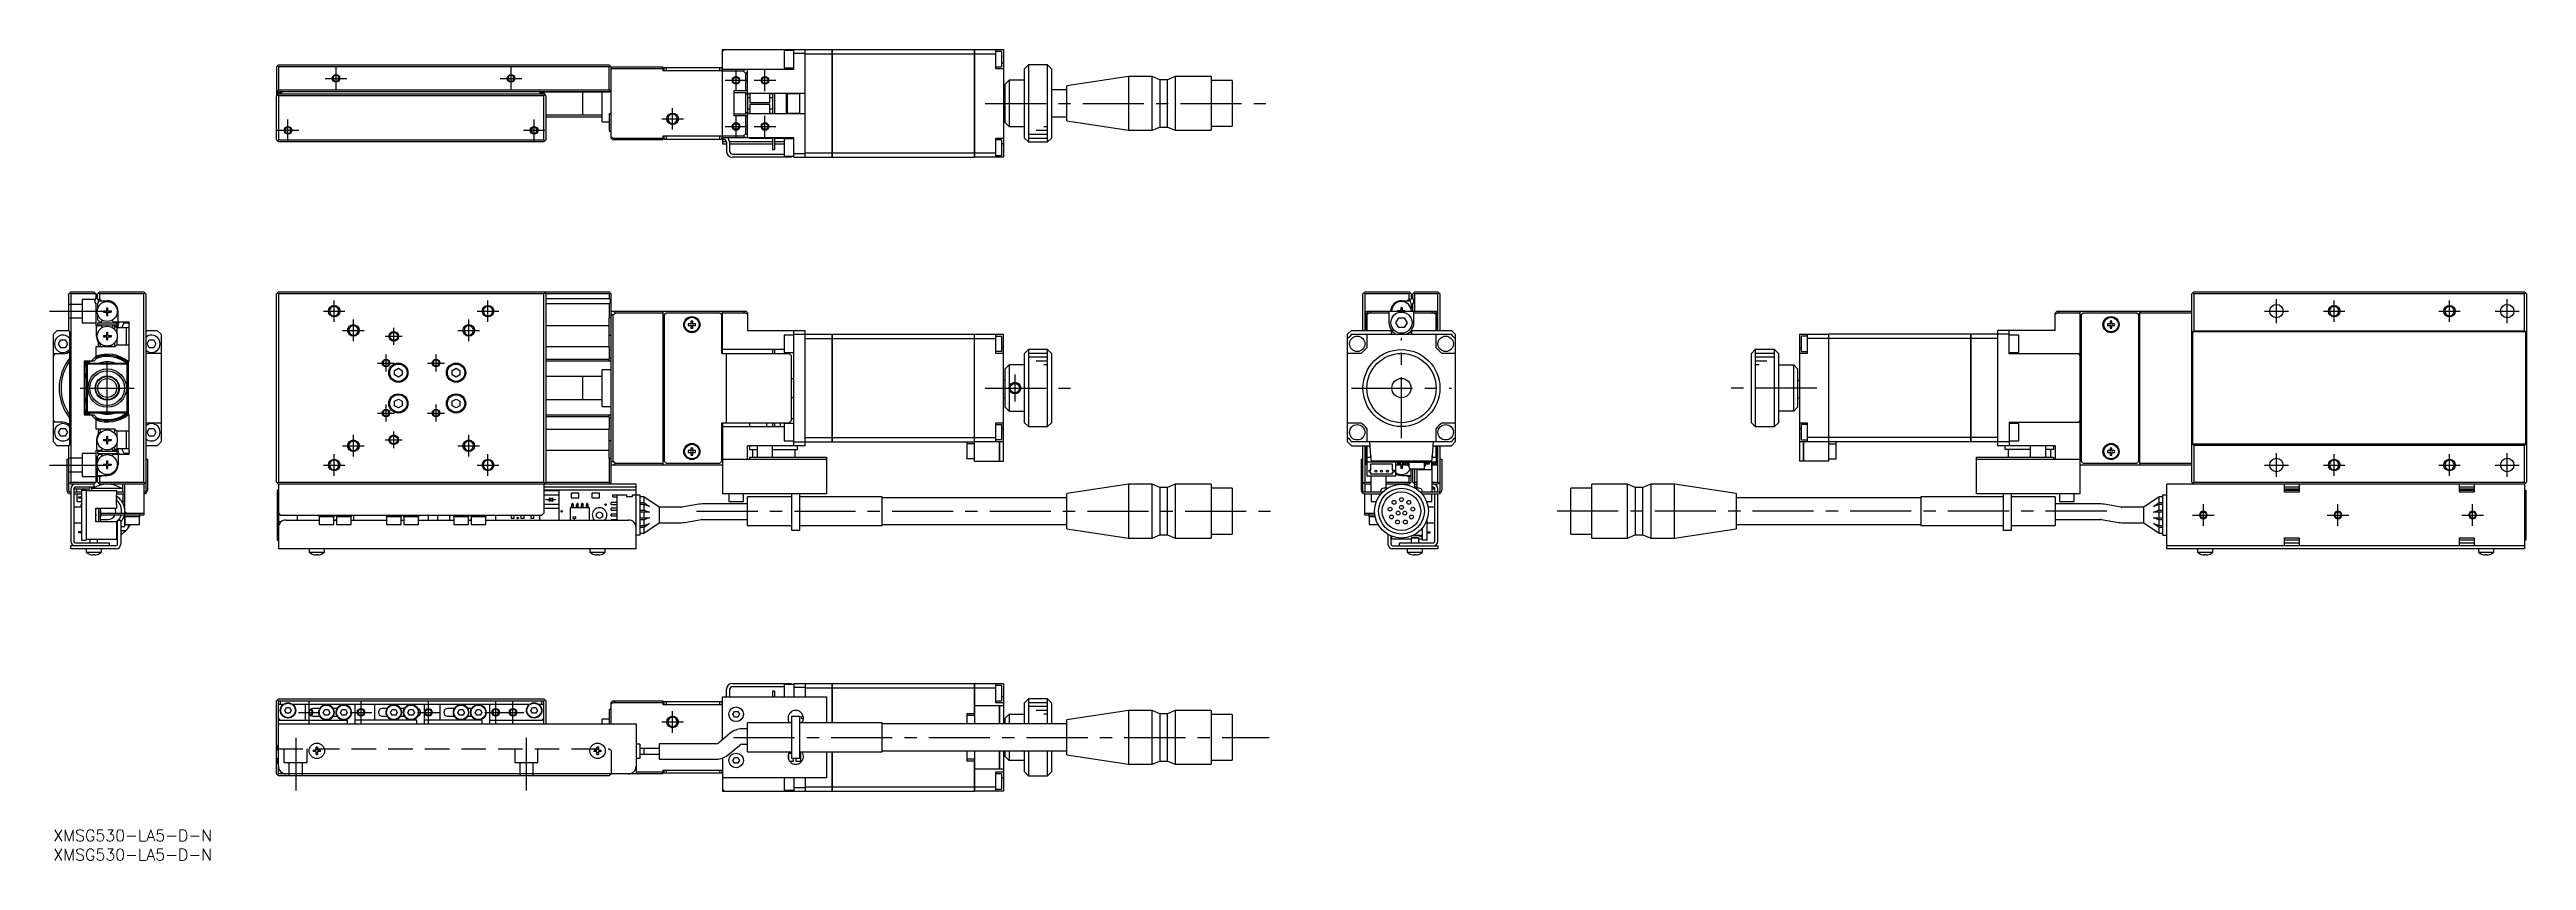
# Model space of a CAD drawing. Extents: x -1 to 643, y -8 to 203.
import ezdxf

# ---------------------------------------------------------------- set-up
doc = ezdxf.new("R2010")
doc.units = 0
doc.header["$LTSCALE"] = 0.5
doc.linetypes.add('CENTER', pattern=[50.8, 31.75, -6.35, 6.35, -6.35])
doc.linetypes.add('DASHED', pattern=[19.05, 12.7, -6.35])
for name, color, linetype in [('MSM_CENTER', 1, 'CENTER'), ('MSM_CONTINUOUS', 7, 'CONTINUOUS'), ('MSM_DASHED', 4, 'DASHED'), ('MSM_NARROW', 5, 'CONTINUOUS'), ('MSM_PART_NUMBER', 7, 'CONTINUOUS')]:
    doc.layers.add(name, color=color, linetype=linetype)
doc.styles.get("Standard").update_dxf_attribs({"font": 'txt.shx', "height": 1, "bigfont": 'bigfont.shx'})

# ---------------------------------------------------------------- blocks, each defined once
blk = doc.blocks.new('*U2')
at = {"layer": 'MSM_PART_NUMBER'}
blk.add_text('XMSG530-LA5-D-N', height=3, dxfattribs=at).set_placement((0, -3))
blk = doc.blocks.new('*U3')
at = {"layer": 'MSM_PART_NUMBER'}
blk.add_text('XMSG530-LA5-D-N', height=3, dxfattribs=at).set_placement((0, -8))

msp = doc.modelspace()

# ---------------------------------------------------------------- linework, layer by layer
at = {"layer": 'MSM_CENTER'}
for p, q in [((70.7, 195.299999), (76.3, 195.299999)), ((73.5, 192.499999), (73.5, 198.099999)), ((116.2, 195.299999), (121.8, 195.299999)), ((119, 192.499999), (119, 198.099999)), ((174.7, 194.8), (180.3, 194.8)), ((177.5, 192), (177.5, 197.6)), ((182.2, 194.8), (187.8, 194.8)), ((185, 192), (185, 197.6)), ((161, 181.999999), (161, 187.599999)), ((242.25, 188.8), (317.25, 188.8)), ((58.2, 181.799999), (63.8, 181.799999)), ((61, 178.999999), (61, 184.599999)), ((122.2, 181.799999), (127.8, 181.799999)), ((125, 178.999999), (125, 184.599999)), ((158.2, 184.799999), (163.8, 184.799999)), ((174.7, 182.8), (180.3, 182.8)), ((177.5, 180), (177.5, 185.6)), ((182.2, 182.8), (187.8, 182.8)), ((185, 180), (185, 185.6)), ((73, 132), (73, 137.6)), ((113, 132), (113, 137.6)), ((578, 131.7), (578, 137.9)), ((593, 132), (593, 137.6)), ((623, 132), (623, 137.6)), ((638, 131.7), (638, 137.9)), ((-1, 134.8), (14, 134.8)), ((70.2, 134.8), (75.8, 134.8)), ((75.2, 129.8), (80.8, 129.8)), ((78, 127), (78, 132.6)), ((88.5, 126.05), (88.5, 130.45)), ((105.2, 129.8), (110.8, 129.8)), ((108, 127), (108, 132.6)), ((110.2, 134.8), (115.8, 134.8)), ((574.9, 134.8), (581.1, 134.8)), ((590.2, 134.8), (595.8, 134.8)), ((620.2, 134.8), (625.8, 134.8)), ((634.9, 134.8), (641.1, 134.8)), ((86.3, 128.25), (90.7, 128.25)), ((86.5, 119.1), (86.5, 123.5)), ((99.5, 119.1), (99.5, 123.5)), ((350.5, 101.8), (350.5, 127.8)), ((14.000001, 107.8), (14.000001, 121.8)), ((84.3, 121.3), (88.7, 121.3)), ((97.3, 121.3), (101.7, 121.3)), ((250, 118.299997), (250, 111.299997)), ((7.000001, 114.8), (21.000001, 114.8)), ((86.5, 106.1), (86.5, 110.5)), ((99.5, 106.1), (99.5, 110.5)), ((242.25, 114.8), (267.25, 114.8)), ((337.5, 114.8), (363.5, 114.8)), ((458.454366, 114.8), (435.059379, 114.8)), ((84.3, 108.3), (88.7, 108.3)), ((88.5, 99.15), (88.5, 103.55)), ((97.3, 108.3), (101.7, 108.3)), ((73, 92), (73, 97.6)), ((75.2, 99.8), (80.8, 99.8)), ((78, 97), (78, 102.6)), ((86.3, 101.35), (90.7, 101.35)), ((105.2, 99.8), (110.8, 99.8)), ((108, 97), (108, 102.6)), ((113, 92), (113, 97.6)), ((578, 91.7), (578, 97.9)), ((593, 92), (593, 97.6)), ((623, 92), (623, 97.6)), ((638, 91.7), (638, 97.9)), ((-1, 94.8), (14, 94.8)), ((70.2, 94.8), (75.8, 94.8)), ((110.2, 94.8), (115.8, 94.8)), ((574.9, 94.8), (581.1, 94.8)), ((590.2, 94.8), (595.8, 94.8)), ((620.2, 94.8), (625.8, 94.8)), ((634.9, 94.8), (641.1, 94.8)), ((559, 79), (559, 84.6)), ((594, 79), (594, 84.6)), ((629, 79), (629, 84.6)), ((167.25, 82.8), (317.25, 82.8)), ((533.861744, 82.8), (388.835072, 82.8)), ((556.2, 81.8), (561.8, 81.8)), ((591.2, 81.8), (596.8, 81.8)), ((626.2, 81.8), (631.8, 81.8)), ((66.5, 27.700001), (66.5, 33.300001)), ((80, 27.700001), (80, 33.300001)), ((97.5, 27.700001), (97.5, 33.300001)), ((115, 27.700001), (115, 33.300001)), ((119.5, 27.700001), (119.5, 33.300001)), ((63.7, 30.500001), (69.3, 30.500001)), ((77.2, 30.500001), (82.8, 30.500001)), ((94.7, 30.500001), (100.3, 30.500001)), ((112.2, 30.500001), (122.3, 30.500001)), ((158.2, 28.000001), (163.8, 28.000001)), ((161, 25.200001), (161, 30.800001)), ((63, 23.904357), (63, 10.157303)), ((123, 10.157303), (123, 23.904357)), ((176.84217, 24), (316.07343, 24))]:
    msp.add_line(p, q, dxfattribs=at)
at = {"layer": 'MSM_CONTINUOUS'}
for p, q in [((174, 202.3), (174.5, 202.8)), ((174, 202.8), (202.45, 202.8)), ((174, 179.899998), (174, 202.8)), ((190, 202.55), (190, 198.05)), ((192.5, 202.55), (190, 202.55)), ((192.5, 197.7), (192.5, 202.8)), ((195.5, 201.8), (192.5, 201.8)), ((195.5, 174.8), (195.5, 202.8)), ((195.5, 201.645233), (202.45, 201.645233)), ((202.45, 174.8), (202.45, 202.8)), ((202.5, 202.79), (202.45, 202.79)), ((202.5, 201.64134), (202.45, 201.64134)), ((202.5, 202.8), (239.45, 202.8)), ((202.5, 202.8), (202.5, 174.8)), ((202.5, 201.645233), (239.45, 201.645233)), ((239.45, 174.8), (239.45, 202.8)), ((239.5, 202.79), (239.45, 202.79)), ((239.5, 201.64134), (239.45, 201.64134)), ((239.5, 202.8), (247, 202.8)), ((239.5, 202.8), (239.5, 174.8)), ((239.5, 201.645233), (245, 201.645233)), ((245, 197.8), (245, 202.8)), ((246.5, 202.3), (245, 202.3)), ((246.5, 202.3), (246.5, 198.3)), ((247, 202.8), (247, 174.8)), ((58.5, 198.799999), (58, 198.299999)), ((58, 198.299999), (58, 191.099999)), ((58.25, 198.549999), (58.5, 198.299999)), ((58.5, 198.799999), (144.5, 198.799999)), ((58.5, 198.299999), (58.5, 192.299999)), ((144.5, 198.299999), (58.5, 198.299999)), ((144.5, 198.799999), (145, 198.299999)), ((144.5, 198.299999), (144.75, 198.549999)), ((144.5, 192.299999), (144.5, 198.299999)), ((145, 198.299999), (158.5, 198.299999)), ((145, 179.799999), (145, 198.299999)), ((158.5, 197.799999), (145, 197.799999)), ((158.5, 198.299999), (158.5, 197.299999)), ((174, 197.299999), (158.5, 197.299999)), ((158.8, 197.299999), (158.8, 198.099999)), ((158.8, 198.099999), (173.8, 198.099999)), ((159.3, 198.099999), (159.3, 197.299999)), ((173.3, 197.299999), (173.3, 198.099999)), ((173.8, 198.099999), (173.8, 197.299999)), ((174, 197.7), (192.5, 197.7)), ((179.387628, 197.2), (174, 197.2)), ((179.387628, 197.2), (179.887628, 197.7)), ((180, 196.587628), (179.387628, 197.2)), ((180.5, 197.087628), (180, 196.587628)), ((180, 192.049999), (180, 196.587628)), ((180.5, 191.289478), (180.5, 197.7)), ((190, 198.05), (192.5, 198.05)), ((245, 198.3), (246.5, 198.3)), ((247, 197.8), (245, 197.8)), ((247, 199.3), (246.5, 199.3)), ((247.5, 193.8), (248.5, 194.8)), ((247.5, 183.8), (247.5, 193.8)), ((252.5, 194.8), (248.5, 194.8)), ((248.5, 194.8), (248.5, 182.8)), ((253.5, 198.8), (252.5, 197.8)), ((252.5, 179.8), (252.5, 197.8)), ((253.5, 198.8), (253.5, 178.8)), ((258.5, 198.8), (253.5, 198.8)), ((258.5, 178.8), (258.5, 198.8)), ((259.5, 197.8), (258.5, 198.8)), ((259.5, 197.8), (259.5, 179.8)), ((279.5, 195.8), (263.5, 193.37)), ((263.5, 184.23), (263.5, 193.37)), ((279.5, 195.8), (279.5, 181.8)), ((285.7, 195.8), (279.5, 195.8)), ((285.7, 181.8), (285.7, 195.8)), ((287.7, 194.95), (285.7, 195.8)), ((287.7, 194.95), (287.7, 182.65)), ((289.7, 194.95), (287.7, 194.95)), ((291.7, 195.8), (289.7, 194.95)), ((289.7, 182.65), (289.7, 194.95)), ((291.7, 195.8), (291.7, 181.8)), ((301, 195.8), (291.7, 195.8)), ((301, 195.8), (301, 181.8)), ((306.5, 194.75), (301, 194.75)), ((306.5, 194.75), (306.5, 182.85)), ((58.5, 192.299999), (58, 191.799999)), ((144.6, 191.799999), (58, 191.799999)), ((59.4, 191.599999), (58, 191.599999)), ((58, 190.799999), (58.5, 191.299999)), ((58.1, 190.999999), (58, 191.099999)), ((58, 179.299999), (58, 190.799999)), ((58.1, 190.899999), (58.1, 191.099999)), ((58.25, 191.049999), (58.5, 190.799999)), ((59.1, 191.399999), (58.4, 191.399999)), ((58.5, 192.299999), (144.5, 192.299999)), ((58.5, 191.299999), (127.5, 191.299999)), ((58.5, 190.799999), (58.5, 179.299999)), ((127.5, 190.799999), (58.5, 190.799999)), ((59.4, 191.299999), (59.4, 191.599999)), ((126.6, 191.299999), (126.6, 191.699999)), ((144.5, 191.699999), (126.6, 191.699999)), ((127.6, 191.399999), (126.9, 191.399999)), ((127.5, 191.299999), (128, 190.799999)), ((127.5, 190.799999), (127.75, 191.049999)), ((127.5, 179.299999), (127.5, 190.799999)), ((127.9, 191.099999), (127.9, 190.899999)), ((128, 190.799999), (128, 179.299999)), ((137.7, 185.799994), (137.7, 191.699999)), ((142.7, 184.049999), (142.7, 191.699999)), ((144.8, 191.999999), (144.5, 192.299999)), ((144.5, 191.699999), (145, 192.199999)), ((177, 185.549999), (177, 192.049999)), ((180.5, 192.049999), (177, 192.049999)), ((180, 191.549999), (177, 191.549999)), ((180.5, 191.289478), (179.999731, 191.079655)), ((180, 186.049999), (180, 191.549999)), ((195.5, 191.4), (180.5, 191.4)), ((180.6, 186.2), (180.6, 191.4)), ((181.1, 191.3), (180.6, 191.3)), ((180.6, 190.3), (181.1, 190.3)), ((181.1, 187.3), (180.6, 187.3)), ((181, 191.4), (181, 191.3)), ((181.1, 191.4), (181.1, 189.049999)), ((181.1, 189.049999), (186.3, 189.049999)), ((181.1, 188.549999), (181.1, 186.2)), ((186.3, 188.549999), (181.1, 188.549999)), ((186.3, 189.049999), (186.3, 191.4)), ((187, 191.3), (186.3, 191.3)), ((186.3, 190.3), (187, 190.3)), ((186.3, 186.2), (186.3, 188.549999)), ((187, 187.3), (186.3, 187.3)), ((187, 191.4), (187, 186.2)), ((187.5, 191.4), (187.5, 186.2)), ((190.6, 186.2), (190.6, 191.4)), ((190.8, 191.4), (190.8, 186.2)), ((194, 191.3), (190.8, 191.3)), ((194, 191.4), (194, 186.2)), ((247.5, 192.3), (247, 192.3)), ((247.5, 191.3), (247, 191.3)), ((247, 190.3), (247.5, 190.3)), ((247.5, 187.3), (247, 187.3)), ((263.5, 192.3), (259.5, 192.3)), ((128, 185.799999), (142.7, 185.799999)), ((128, 185.299999), (142.7, 185.299999)), ((142.7, 184.049999), (144.5, 184.049999)), ((144.5, 186.049999), (144.5, 181.549999)), ((145, 186.049999), (144.5, 186.049999)), ((144.5, 181.549999), (145, 181.549999)), ((174, 180.399998), (179.387628, 180.399998)), ((177, 186.049999), (180, 186.049999)), ((180.5, 185.549999), (177, 185.549999)), ((179.387628, 180.399998), (180, 181.012371)), ((179.887628, 179.899998), (179.387628, 180.399998)), ((179.999634, 186.520398), (180.5, 186.310522)), ((180, 181.012371), (180, 185.549999)), ((180, 181.012371), (180.5, 180.512371)), ((180.5, 179.899998), (180.5, 186.310522)), ((180.5, 186.2), (195.5, 186.2)), ((180.6, 186.3), (181.1, 186.3)), ((181, 186.3), (181, 186.2)), ((186.3, 186.3), (187, 186.3)), ((190.8, 186.3), (194, 186.3)), ((247, 186.3), (247.5, 186.3)), ((247, 185.3), (247.5, 185.3)), ((248.5, 182.8), (247.5, 183.8)), ((248.5, 182.8), (252.5, 182.8)), ((259.5, 185.3), (263.5, 185.3)), ((263.5, 184.23), (279.5, 181.8)), ((279.5, 181.8), (285.7, 181.8)), ((285.7, 181.8), (287.7, 182.65)), ((287.7, 182.65), (289.7, 182.65)), ((289.7, 182.65), (291.7, 181.8)), ((291.7, 181.8), (301, 181.8)), ((301, 182.85), (306.5, 182.85)), ((58, 179.299999), (58.5, 178.799999)), ((58.5, 179.299999), (58.25, 179.049999)), ((58.5, 179.299999), (127.5, 179.299999)), ((127.5, 178.799999), (58.5, 178.799999)), ((127.75, 179.049999), (127.5, 179.299999)), ((128, 179.299999), (127.5, 178.799999)), ((145, 180.106185), (145.612373, 179.799999)), ((145.5, 179.299999), (145, 179.799999)), ((158.5, 179.299999), (145.5, 179.299999)), ((145.612373, 179.799999), (158.5, 179.799999)), ((145.612373, 179.799999), (146.112373, 179.299999)), ((174, 180.299999), (158.5, 180.299999)), ((158.5, 180.299999), (158.5, 179.299999)), ((158.8, 179.499999), (158.8, 180.299999)), ((158.8, 179.499999), (174.2, 179.499999)), ((159.3, 180.299999), (159.3, 179.499999)), ((173.3, 179.499999), (173.3, 180.299999)), ((173.8, 180.299999), (173.8, 179.499999)), ((174, 179.899998), (192.5, 179.899998)), ((174, 179.499999), (174, 178.3)), ((174.993726, 178.8), (174, 178.8)), ((174, 178.3), (175, 178.3)), ((175, 178.699999), (175, 176.399999)), ((187, 178.8), (175.796872, 178.8)), ((175.8, 178.699999), (175.8, 176.399999)), ((175.8, 178.3), (187, 178.3)), ((176.6, 175.599999), (190, 175.599999)), ((191.8, 174.799999), (176.6, 174.799999)), ((181, 179.899998), (181, 179.799998)), ((181, 179.799998), (187, 179.799998)), ((187, 179.899998), (187, 176.8)), ((187, 176.8), (187.5, 176.8)), ((187.5, 179.899998), (187.5, 176.8)), ((187.5, 179.799998), (192.5, 179.799998)), ((190, 178.8), (187.5, 178.8)), ((187.5, 178.3), (190, 178.3)), ((190, 179.55), (190, 175.05)), ((192.5, 179.55), (190, 179.55)), ((190, 175.05), (192.5, 175.05)), ((191.3, 174.799999), (191.3, 175.05)), ((191.8, 175.05), (191.8, 174.799999)), ((192.5, 174.8), (192.5, 179.899998)), ((192.5, 175.8), (195.5, 175.8)), ((192.5, 174.8), (202.45, 174.8)), ((195.5, 175.954768), (202.45, 175.954768)), ((202.5, 175.958661), (202.45, 175.958661)), ((202.5, 174.81), (202.45, 174.81)), ((202.5, 175.954768), (239.45, 175.954768)), ((202.5, 174.8), (239.45, 174.8)), ((239.5, 175.958661), (239.45, 175.958661)), ((239.5, 174.81), (239.45, 174.81)), ((239.5, 175.954768), (245, 175.954768)), ((247, 174.8), (239.5, 174.8)), ((245, 179.8), (247, 179.8)), ((245, 174.8), (245, 179.8)), ((246.5, 179.3), (245, 179.3)), ((245, 175.3), (246.5, 175.3)), ((246.5, 179.3), (246.5, 175.3)), ((247, 178.3), (246.5, 178.3)), ((252.5, 179.8), (253.5, 178.8)), ((253.5, 178.8), (258.5, 178.8)), ((258.5, 178.8), (259.5, 179.8)), ((4.000001, 139.3), (4.500001, 139.8)), ((4.000001, 129.7), (4.000001, 139.3)), ((4.500001, 139.3), (4.250001, 139.55)), ((4.500001, 139.8), (10.500001, 139.8)), ((4.500001, 139.3), (4.500001, 90.3)), ((11.000001, 139.3), (4.500001, 139.3)), ((10.500001, 139.8), (11.000001, 139.3)), ((11.000001, 139.3), (11.000001, 138.061437)), ((11.000001, 136.738562), (11.000001, 131)), ((12.000001, 139.8), (11.500001, 139.3)), ((11.500001, 138.061437), (11.500001, 139.3)), ((11.500001, 136.738562), (11.500001, 135.414142)), ((12.000001, 138), (11.726887, 137.613759)), ((11.744988, 137.5), (14.000001, 137.5)), ((12.000001, 139.3), (11.750001, 139.55)), ((12.000001, 139.8), (23.500001, 139.8)), ((12.000001, 139.3), (12.000001, 138)), ((23.500001, 139.3), (12.000001, 139.3)), ((12.500001, 137.5), (12.000001, 138)), ((13.855001, 135.7), (14.145001, 135.7)), ((13.855001, 134.905), (13.855001, 135.7)), ((14.145001, 134.905), (14.145001, 135.7)), ((23.500001, 139.8), (24.000001, 139.3)), ((23.750001, 139.55), (23.500001, 139.3)), ((23.500001, 90.3), (23.500001, 139.3)), ((24.000001, 139.3), (24.000001, 88)), ((58.5, 139.8), (58, 139.3)), ((58, 90.3), (58, 139.3)), ((58.25, 139.55), (58.5, 139.3)), ((58.5, 139.8), (144.5, 139.8)), ((58.5, 139.3), (58.5, 90.3)), ((127.5, 139.3), (58.5, 139.3)), ((128, 139.3), (127.5, 139.8)), ((127.5, 139.3), (127.75, 139.55)), ((127.5, 90.3), (127.5, 139.3)), ((144.6, 139.3), (128, 139.3)), ((128, 139.3), (128, 90.3)), ((128, 138.061437), (144.6, 138.061437)), ((144.6, 136.738562), (128, 136.738562)), ((145, 139.3), (144.5, 139.8)), ((144.6, 139.3), (144.8, 139.5)), ((144.6, 138.061437), (144.6, 139.3)), ((144.6, 133.05), (144.6, 136.738562)), ((145, 90.3), (145, 139.3)), ((340.499999, 139.3), (340.999999, 139.8)), ((340.499999, 129.8), (340.499999, 139.3)), ((340.999999, 139.3), (340.749999, 139.55)), ((340.999999, 139.8), (352.499999, 139.8)), ((352.499999, 139.3), (340.999999, 139.3)), ((340.999999, 139.3), (340.999999, 129.8)), ((350.644999, 135.7), (350.354999, 135.7)), ((350.354999, 135.7), (350.354999, 134.905)), ((350.499999, 137.5), (352.755011, 137.5)), ((350.644999, 135.7), (350.644999, 134.905)), ((352.499999, 138), (351.999999, 137.5)), ((352.499999, 139.8), (352.999999, 139.3)), ((352.749999, 139.55), (352.499999, 139.3)), ((352.499999, 138), (352.499999, 139.3)), ((352.773112, 137.613759), (352.499999, 138)), ((352.999999, 139.3), (352.999999, 138.061437)), ((352.999999, 136.738562), (352.999999, 135.414142)), ((353.499999, 139.3), (353.999999, 139.8)), ((353.499999, 138.061437), (353.499999, 139.3)), ((353.499999, 134.8), (353.499999, 136.738562)), ((353.699999, 139.5), (353.899999, 139.3)), ((353.899999, 139.3), (353.899999, 134.8)), ((359.999999, 139.3), (353.899999, 139.3)), ((353.999999, 139.8), (359.999999, 139.8)), ((359.999999, 139.8), (360.499999, 139.3)), ((360.249999, 139.55), (359.999999, 139.3)), ((359.999999, 129.8), (359.999999, 139.3)), ((360.499999, 139.3), (360.499999, 129.8)), ((556.5, 139.8), (556, 139.3)), ((556, 90.3), (556, 139.3)), ((556.25, 139.55), (556.5, 139.3)), ((556.5, 139.8), (642.5, 139.8)), ((642.5, 139.3), (556.5, 139.3)), ((556.5, 139.3), (556.5, 129.7)), ((643, 139.3), (642.5, 139.8)), ((642.5, 139.3), (642.75, 139.55)), ((642.5, 129.7), (642.5, 139.3)), ((643, 139.3), (643, 90.3)), ((1, 129.8), (0, 128.8)), ((0, 100.8), (0, 128.8)), ((1, 129.8), (4.000001, 129.8)), ((4.000001, 129.7), (4.300001, 129.4)), ((4.300001, 100.2), (4.300001, 129.4)), ((11.401924, 134.8), (11.000001, 134.8)), ((12.455589, 131), (11.000001, 131)), ((11.200001, 128.3), (11.200001, 131)), ((11.500001, 133.985857), (11.500001, 132.5)), ((11.500001, 132.5), (12.000001, 132)), ((11.500001, 131.8), (11.500001, 131.2)), ((11.500001, 131.8), (16.500001, 131.8)), ((11.500001, 131.2), (16.500001, 131.2)), ((12.000001, 132), (12.455589, 132)), ((12.535408, 132.138251), (12.455589, 132)), ((12.455589, 131), (12.672869, 130.623658)), ((13.000001, 134.845), (13.795001, 134.845)), ((13.000001, 134.845), (13.000001, 134.555)), ((13.000001, 134.555), (13.795001, 134.555)), ((13.529994, 134.555), (13.529994, 134.845)), ((14.145001, 135.170006), (13.855001, 135.170006)), ((13.855001, 133.7), (13.855001, 134.495)), ((13.855001, 134.229993), (14.145001, 134.229993)), ((13.855001, 133.7), (14.145001, 133.7)), ((13.855001, 129.3), (14.145001, 129.3)), ((13.855001, 128.505), (13.855001, 129.3)), ((14.145001, 133.7), (14.145001, 134.495)), ((14.145001, 128.505), (14.145001, 129.3)), ((14.205001, 134.845), (15.000001, 134.845)), ((14.205001, 134.555), (15.000001, 134.555)), ((14.470007, 134.555), (14.470007, 134.845)), ((15.000001, 134.845), (15.000001, 134.555)), ((15.544413, 132), (15.327132, 132.376341)), ((15.464593, 130.861748), (15.544413, 131)), ((15.544413, 132), (19.700001, 132)), ((16.000001, 131), (15.544413, 131)), ((16.000001, 129.961324), (16.000001, 131)), ((16.500001, 130.5), (16.000001, 131)), ((16.500001, 131.8), (16.500001, 131.2)), ((16.500001, 130.5), (16.500001, 129.014142)), ((19.700001, 130.5), (16.500001, 130.5)), ((16.800001, 132), (16.800001, 134.7)), ((17.8453, 130.8), (18.42265, 131.8)), ((18.018505, 130.5), (17.8453, 130.8)), ((18.42265, 131.8), (19.577351, 131.8)), ((19.000001, 126), (19.000001, 130.5)), ((19.577351, 131.8), (19.700001, 131.587564)), ((19.700001, 121.8), (19.700001, 132)), ((24.000001, 129.8), (27, 129.8)), ((28, 128.8), (27, 129.8)), ((28, 128.8), (28, 100.8)), ((144.5, 131), (128, 131)), ((145, 133.05), (144.5, 133.05)), ((144.5, 125.5), (144.5, 133.05)), ((145, 134.8), (180, 134.8)), ((145.5, 133.687627), (145, 134.187627)), ((146.112373, 134.3), (145.5, 133.687627)), ((145.5, 133.687627), (145.5, 95.912372)), ((145.612373, 134.8), (146.112373, 134.3)), ((158.5, 134.3), (146.112373, 134.3)), ((158.5, 134.8), (158.5, 94.8)), ((159.3, 134.3), (158.8, 133.8)), ((158.8, 133.8), (158.8, 95.8)), ((173.3, 134.3), (159.3, 134.3)), ((165.76, 131.54), (165.080816, 131.54)), ((165.080816, 131.06), (165.76, 131.06)), ((165.76, 132.219184), (165.76, 131.54)), ((165.76, 131.06), (165.76, 130.380815)), ((166.24, 131.54), (166.24, 132.219184)), ((166.919185, 131.54), (166.24, 131.54)), ((166.24, 130.380815), (166.24, 131.06)), ((166.24, 131.06), (166.919185, 131.06)), ((173.8, 133.8), (173.3, 134.3)), ((173.8, 123.8), (173.8, 133.8)), ((174, 123.8), (174, 134.8)), ((179.887628, 134.3), (174, 134.3)), ((179.887628, 134.3), (179.387628, 134.8)), ((180.500002, 133.993812), (179.887628, 134.3)), ((180, 134.8), (180.5, 134.3)), ((180.5, 134.3), (180.500029, 129.8)), ((180.500002, 129.8), (195.5, 129.8)), ((192.5, 99.8), (192.5, 129.8)), ((192.5, 128.8), (202.45, 128.8)), ((195.5, 99.8), (195.5, 129.8)), ((202.45, 100.8), (202.45, 128.8)), ((202.5, 128.8), (239.45, 128.8)), ((202.5, 128.8), (202.5, 100.8)), ((239.45, 96.8), (239.45, 128.8)), ((239.5, 95.8), (239.5, 128.8)), ((239.5, 128.8), (247, 128.8)), ((245, 123.8), (245, 128.8)), ((247, 95.8), (247, 128.8)), ((337.5, 129.8), (336.5, 128.8)), ((336.5, 100.8), (336.5, 128.8)), ((337.5, 129.8), (347.9, 129.8)), ((337.654767, 128.8), (363.345232, 128.8)), ((341.499999, 134.8), (340.999999, 134.3)), ((341.199999, 134.3), (341.599998, 134.3)), ((341.199999, 129.8), (341.199999, 134.3)), ((341.599998, 133.8), (341.199999, 133.8)), ((341.499999, 134.8), (359.499999, 134.8)), ((341.5, 128.8), (341.5, 125.3)), ((341.599998, 134.3), (342.099998, 134.8)), ((342.21237, 134.3), (341.599998, 133.993812)), ((341.599998, 129.8), (341.599998, 134.3)), ((341.999999, 134.700001), (341.999999, 134.8)), ((342.71237, 134.8), (342.21237, 134.3)), ((347.249999, 134.3), (342.21237, 134.3)), ((347.249999, 134.8), (347.249999, 131.8)), ((347.9, 128.8), (347.9, 129.8)), ((348.010522, 128.8), (348.010522, 129.71074)), ((349.056623, 131.8), (349.778311, 133.05)), ((349.778311, 130.55), (349.056623, 131.8)), ((350.294999, 134.845), (349.499999, 134.845)), ((349.499999, 134.8), (349.499999, 134.845)), ((349.778311, 133.05), (351.221686, 133.05)), ((351.221686, 130.55), (349.778311, 130.55)), ((350.029992, 134.845), (350.035051, 134.800015)), ((350.644999, 135.170006), (350.354999, 135.170006)), ((351.499999, 134.845), (350.704999, 134.845)), ((350.970005, 134.845), (350.964946, 134.800015)), ((351.221686, 133.05), (351.943374, 131.8)), ((351.943374, 131.8), (351.221686, 130.55)), ((351.499999, 134.8), (351.499999, 134.845)), ((352.989477, 129.710743), (352.989477, 128.8)), ((353.1, 129.8), (353.1, 128.8)), ((353.1, 129.8), (363.5, 129.8)), ((353.749999, 131.8), (353.749999, 134.8)), ((358.787627, 134.3), (353.749999, 134.3)), ((358.787627, 134.3), (358.287627, 134.8)), ((359.4, 133.993813), (358.787627, 134.3)), ((358.9, 134.8), (359.4, 134.3)), ((358.999999, 134.700001), (358.999999, 134.8)), ((359.4, 134.3), (359.799999, 134.3)), ((359.4, 134.3), (359.4, 129.8)), ((359.799999, 133.8), (359.4, 133.8)), ((359.999999, 134.3), (359.499999, 134.8)), ((359.5, 125.3), (359.5, 128.8)), ((359.799999, 134.3), (359.799999, 129.8)), ((364.5, 128.8), (363.5, 129.8)), ((364.5, 128.8), (364.5, 100.8)), ((454, 128.8), (454, 95.8)), ((454, 128.8), (461.5, 128.8)), ((456, 128.8), (456, 123.8)), ((461.5, 128.8), (461.5, 95.8)), ((498.5, 128.8), (461.55, 128.8)), ((461.55, 128.8), (461.55, 96.8)), ((498.5, 100.8), (498.5, 128.8)), ((498.55, 128.8), (498.55, 100.8)), ((508.5, 128.8), (498.55, 128.8)), ((505.5, 129.8), (505.5, 99.8)), ((520.499998, 129.8), (505.5, 129.8)), ((508.5, 123.7), (508.5, 129.8)), ((520.499985, 129.8), (520.5, 134.3)), ((521.112373, 134.3), (520.499999, 133.993813)), ((520.5, 134.3), (521, 134.8)), ((521, 134.8), (556, 134.8)), ((521.612373, 134.8), (521.112373, 134.3)), ((527, 134.3), (521.112373, 134.3)), ((527, 87.3), (527, 134.8)), ((527.2, 129.05), (527, 129.05)), ((527.7, 134.3), (527.2, 133.8)), ((527.2, 133.8), (527.2, 95.8)), ((541.7, 134.3), (527.7, 134.3)), ((534.76, 131.54), (534.080816, 131.54)), ((534.080816, 131.06), (534.76, 131.06)), ((534.76, 132.219184), (534.76, 131.54)), ((534.76, 131.06), (534.76, 130.380815)), ((535.24, 131.54), (535.24, 132.219184)), ((535.919185, 131.54), (535.24, 131.54)), ((535.24, 130.380815), (535.24, 131.06)), ((535.24, 131.06), (535.919185, 131.06)), ((542.2, 133.8), (541.7, 134.3)), ((542.2, 95.8), (542.2, 133.8)), ((542.5, 129.05), (542.2, 129.05)), ((542.5, 94.8), (542.5, 134.8)), ((556, 134.3), (542.5, 134.3)), ((556.2, 129.4), (556.5, 129.7)), ((556.2, 129.4), (556.2, 100.2)), ((642.8, 129.4), (556.2, 129.4)), ((556.5, 129.7), (642.5, 129.7)), ((642.5, 129.7), (642.8, 129.4)), ((642.8, 100.2), (642.8, 129.4)), ((0, 123.2), (0.5, 123.7)), ((2.5, 123.7), (0, 123.7)), ((1.345299, 126.3), (1.922649, 127.3)), ((1.922649, 125.3), (1.345299, 126.3)), ((1.922649, 127.3), (3.07735, 127.3)), ((3.07735, 125.3), (1.922649, 125.3)), ((3.07735, 127.3), (3.6547, 126.3)), ((3.6547, 126.3), (3.07735, 125.3)), ((9.792894, 121.8), (11.000001, 123.007106)), ((16.000001, 125.5), (11.000001, 125.5)), ((11.000001, 125.5), (11.000001, 122.3)), ((11.700001, 125.5), (11.700001, 126.703128)), ((12.200001, 126.155239), (12.200001, 125.5)), ((13.000001, 128.445), (13.795001, 128.445)), ((13.000001, 128.445), (13.000001, 128.155)), ((13.000001, 128.155), (13.795001, 128.155)), ((13.529994, 128.155), (13.529994, 128.445)), ((14.145001, 128.770006), (13.855001, 128.770006)), ((13.855001, 127.3), (13.855001, 128.095)), ((13.855001, 127.829993), (14.145001, 127.829993)), ((13.855001, 127.3), (14.145001, 127.3)), ((14.145001, 127.3), (14.145001, 128.095)), ((14.205001, 128.445), (15.000001, 128.445)), ((14.205001, 128.155), (15.000001, 128.155)), ((14.470007, 128.155), (14.470007, 128.445)), ((15.000001, 128.445), (15.000001, 128.155)), ((16.000001, 125.5), (16.000001, 126.638675)), ((16.000001, 125.5), (16.500001, 126)), ((16.500001, 127.585857), (16.500001, 126)), ((16.500001, 126), (19.700001, 126)), ((28.000001, 123.8), (24.000001, 123.8)), ((24.345299, 126.3), (24.922649, 127.3)), ((24.922649, 125.3), (24.345299, 126.3)), ((24.922649, 127.3), (26.07735, 127.3)), ((26.07735, 125.3), (24.922649, 125.3)), ((26.07735, 127.3), (26.6547, 126.3)), ((26.6547, 126.3), (26.07735, 125.3)), ((144.6, 125.5), (128, 125.5)), ((144.5, 128.55), (145, 128.55)), ((144.5, 122.3), (144.6, 122.441421)), ((144.6, 122.441421), (144.6, 125.5)), ((145, 122.607106), (144.6, 122.441421)), ((158.8, 124.8), (158.5, 124.8)), ((158.5, 123.05), (158.8, 123.05)), ((190, 124.8), (173.8, 124.8)), ((173.8, 123.8), (191.3, 123.8)), ((175, 105.8), (175, 123.8)), ((187, 124.8), (187, 123.8)), ((187.5, 124.8), (187.5, 123.8)), ((190, 128.55), (190, 124.05)), ((192.5, 128.55), (190, 128.55)), ((190, 124.05), (192.5, 124.05)), ((191.8, 123.3), (191.3, 123.8)), ((191.8, 123.3), (191.8, 106.3)), ((195.5, 127.645232), (202.45, 127.645232)), ((202.5, 128.79), (202.45, 128.79)), ((202.5, 127.641339), (202.45, 127.641339)), ((202.5, 127.645232), (239.45, 127.645232)), ((239.5, 128.79), (239.45, 128.79)), ((239.5, 127.641339), (239.45, 127.641339)), ((239.5, 127.645232), (245, 127.645232)), ((245, 128.3), (246.5, 128.3)), ((246.5, 124.3), (245, 124.3)), ((247, 123.8), (245, 123.8)), ((246.5, 128.3), (246.5, 124.3)), ((247, 125.3), (246.5, 125.3)), ((253.5, 124.8), (252.5, 123.8)), ((252.5, 105.8), (252.5, 123.8)), ((253.5, 124.8), (253.5, 104.8)), ((258.5, 124.8), (253.5, 124.8)), ((258.5, 104.8), (258.5, 124.8)), ((259.5, 123.8), (258.5, 124.8)), ((259.5, 123.8), (259.5, 105.8)), ((340, 123.8), (336.5, 123.8)), ((364.5, 123.8), (361, 123.8)), ((442.5, 124.8), (441.5, 123.8)), ((441.5, 105.8), (441.5, 123.8)), ((442.5, 124.8), (442.5, 104.8)), ((447.5, 124.8), (442.5, 124.8)), ((447.5, 104.8), (447.5, 124.8)), ((448.5, 123.8), (447.5, 124.8)), ((448.5, 123.8), (448.5, 105.8)), ((454, 125.3), (454.5, 125.3)), ((456, 123.8), (454, 123.8)), ((454.5, 124.3), (454.5, 128.3)), ((456, 128.3), (454.5, 128.3)), ((454.5, 124.3), (456, 124.3)), ((461.5, 127.645232), (456, 127.645232)), ((461.5, 128.79), (461.55, 128.79)), ((461.5, 127.641339), (461.55, 127.641339)), ((498.5, 127.645232), (461.55, 127.645232)), ((498.5, 128.79), (498.55, 128.79)), ((498.5, 127.641339), (498.55, 127.641339)), ((505.5, 127.645232), (498.55, 127.645232)), ((511, 128.55), (508.5, 128.55)), ((508.5, 124.05), (511, 124.05)), ((527, 123.7), (508.5, 123.7)), ((511, 124.05), (511, 128.55)), ((526.5, 123.7), (527, 123.2)), ((527.2, 124.8), (527, 124.8)), ((527.2, 123.8), (527, 123.8)), ((542.5, 128.55), (542.2, 128.55)), ((542.2, 123.05), (542.5, 123.05)), ((8.000001, 121.8), (8.000001, 107.8)), ((10.500001, 121.8), (8.000001, 121.8)), ((8.500001, 120.5), (9.300001, 121.3)), ((8.500001, 109.1), (8.500001, 120.5)), ((8.800001, 120.8), (8.800001, 108.8)), ((19.000001, 121), (9.000001, 121)), ((9.300001, 121.3), (18.700001, 121.3)), ((11.000001, 122.3), (10.500001, 121.8)), ((17.200001, 117.775), (17.200001, 117.963858)), ((17.200001, 117.775), (17.425001, 117.55)), ((17.425001, 117.718796), (17.425001, 117.55)), ((17.425001, 117.55), (17.561895, 117.55)), ((18.700001, 121.3), (19.500001, 120.5)), ((19.200001, 108.8), (19.200001, 120.8)), ((19.500001, 107.8), (19.500001, 121.8)), ((19.500001, 121.8), (19.700001, 121.8)), ((87.2, 120.912701), (87.2, 121)), ((88.7, 119.37735), (89.7, 119.9547)), ((88.7, 118.222649), (88.7, 119.37735)), ((89.7, 117.645299), (88.7, 118.222649)), ((89.7, 119.9547), (90.7, 119.37735)), ((90.7, 118.222649), (89.7, 117.645299)), ((90.7, 119.37735), (90.7, 118.222649)), ((103.7, 119.37735), (104.7, 119.9547)), ((103.7, 118.222649), (103.7, 119.37735)), ((104.7, 117.645299), (103.7, 118.222649)), ((104.7, 119.9547), (105.7, 119.37735)), ((105.7, 118.222649), (104.7, 117.645299)), ((105.7, 119.37735), (105.7, 118.222649)), ((128, 122.3), (144.5, 122.3)), ((145, 121.8), (128, 121.8)), ((142.7, 117.8), (128, 117.8)), ((137.7, 111.799995), (137.7, 117.800005)), ((142.7, 110.05), (142.7, 119.55)), ((145, 119.55), (142.7, 119.55)), ((144.5, 121.8), (144.5, 122.3)), ((158.7, 119.8), (158.5, 119.6)), ((158.8, 119.8), (158.7, 119.8)), ((158.7, 119.8), (158.7, 109.8)), ((191.8, 117.3), (192.5, 117.3)), ((247.5, 116.8), (247, 116.8)), ((247.5, 119.8), (248.5, 120.8)), ((247.5, 109.8), (247.5, 119.8)), ((252.5, 120.8), (248.5, 120.8)), ((248.5, 120.8), (248.5, 108.8)), ((448.5, 120.8), (452.5, 120.8)), ((453.5, 119.8), (452.5, 120.8)), ((452.5, 108.8), (452.5, 120.8)), ((453.5, 119.8), (453.5, 109.8)), ((454, 116.8), (453.5, 116.8)), ((527.2, 122.3), (527, 122.3)), ((542.3, 119.8), (542.2, 119.8)), ((542.3, 109.8), (542.3, 119.8)), ((542.5, 119.6), (542.3, 119.8)), ((17.425001, 112.05), (17.200001, 111.825)), ((17.200001, 111.636141), (17.200001, 111.825)), ((17.425001, 112.05), (17.425001, 111.881203)), ((17.561952, 112.05), (17.425001, 112.05)), ((88.7, 111.37735), (89.7, 111.9547)), ((88.7, 110.222649), (88.7, 111.37735)), ((89.7, 109.645299), (88.7, 110.222649)), ((89.7, 111.9547), (90.7, 111.37735)), ((90.7, 110.222649), (89.7, 109.645299)), ((90.7, 111.37735), (90.7, 110.222649)), ((103.7, 111.37735), (104.7, 111.9547)), ((103.7, 110.222649), (103.7, 111.37735)), ((104.7, 109.645299), (103.7, 110.222649)), ((104.7, 111.9547), (105.7, 111.37735)), ((105.7, 110.222649), (104.7, 109.645299)), ((105.7, 111.37735), (105.7, 110.222649)), ((128, 111.8), (142.7, 111.8)), ((142.7, 110.05), (145, 110.05)), ((158.5, 110), (158.7, 109.8)), ((158.7, 109.8), (158.8, 109.8)), ((192.5, 112.3), (191.8, 112.3)), ((247.5, 112.3), (247, 112.3)), ((248.5, 108.8), (247.5, 109.8)), ((452.5, 108.8), (453.5, 109.8)), ((453.5, 112.3), (454, 112.3)), ((542.2, 109.8), (542.3, 109.8)), ((542.3, 109.8), (542.5, 110)), ((0.5, 105.9), (0, 106.4)), ((2.5, 105.9), (0, 105.9)), ((1.345299, 103.3), (1.922649, 104.3)), ((1.922649, 102.3), (1.345299, 103.3)), ((1.922649, 104.3), (3.07735, 104.3)), ((3.07735, 104.3), (3.6547, 103.3)), ((3.6547, 103.3), (3.07735, 102.3)), ((8.000001, 107.8), (10.500001, 107.8)), ((9.300001, 108.3), (8.500001, 109.1)), ((9.000001, 108.6), (19.000001, 108.6)), ((18.700001, 108.3), (9.300001, 108.3)), ((11.000001, 106.592893), (9.792894, 107.8)), ((10.500001, 107.8), (11.000001, 107.3)), ((11.000001, 107.3), (11.000001, 104.1)), ((16.000001, 104.1), (11.000001, 104.1)), ((11.700001, 102.896872), (11.700001, 104.1)), ((12.200001, 104.1), (12.200001, 103.444761)), ((16.000001, 102.961324), (16.000001, 104.1)), ((16.500001, 103.6), (16.000001, 104.1)), ((16.500001, 103.6), (16.500001, 102.014142)), ((19.700001, 103.6), (16.500001, 103.6)), ((19.500001, 109.1), (18.700001, 108.3)), ((19.000001, 99.1), (19.000001, 103.6)), ((19.700001, 107.8), (19.500001, 107.8)), ((19.700001, 97.6), (19.700001, 107.8)), ((24.000001, 105.8), (28.000001, 105.8)), ((24.345299, 103.3), (24.922649, 104.3)), ((24.922649, 102.3), (24.345299, 103.3)), ((24.922649, 104.3), (26.07735, 104.3)), ((26.07735, 104.3), (26.6547, 103.3)), ((26.6547, 103.3), (26.07735, 102.3)), ((128, 107.8), (145, 107.8)), ((144.5, 107.3), (128, 107.3)), ((128, 104.1), (144.6, 104.1)), ((144.5, 107.3), (144.5, 107.8)), ((144.6, 107.158578), (144.5, 107.3)), ((144.5, 96.55), (144.5, 104.1)), ((144.6, 104.1), (144.6, 107.158578)), ((144.6, 107.158578), (145, 106.992893)), ((158.8, 106.55), (158.5, 106.55)), ((158.5, 104.8), (158.8, 104.8)), ((173.8, 95.8), (173.8, 105.8)), ((173.8, 105.8), (191.3, 105.8)), ((173.8, 104.8), (190, 104.8)), ((174, 105.8), (174, 87.3)), ((181, 105.8), (181, 104.8)), ((185.5, 104.8), (185.5, 105.8)), ((187, 105.8), (187, 104.8)), ((187.5, 105.8), (187.5, 104.8)), ((189, 105.8), (189, 104.8)), ((190, 105.55), (190, 101.05)), ((192.5, 105.55), (190, 105.55)), ((191.3, 105.8), (191.8, 106.3)), ((192.5, 106.8), (191.8, 106.8)), ((245, 105.8), (247, 105.8)), ((245, 100.8), (245, 105.8)), ((245, 105.3), (246.5, 105.3)), ((246.5, 105.3), (246.5, 101.3)), ((247, 104.3), (246.5, 104.3)), ((248.5, 108.8), (252.5, 108.8)), ((252.5, 105.8), (253.5, 104.8)), ((253.5, 104.8), (258.5, 104.8)), ((258.5, 104.8), (259.5, 105.8)), ((336.5, 105.8), (340, 105.8)), ((341.5, 104.3), (341.5, 100.8)), ((359.5, 100.8), (359.5, 104.3)), ((361, 105.8), (364.5, 105.8)), ((441.5, 105.8), (442.5, 104.8)), ((442.5, 104.8), (447.5, 104.8)), ((447.5, 104.8), (448.5, 105.8)), ((452.5, 108.8), (448.5, 108.8)), ((454, 105.8), (456, 105.8)), ((454, 104.3), (454.5, 104.3)), ((456, 105.3), (454.5, 105.3)), ((454.5, 101.3), (454.5, 105.3)), ((456, 105.8), (456, 100.8)), ((508.5, 105.9), (527, 105.9)), ((508.5, 105.9), (508.5, 99.8)), ((511, 105.55), (508.5, 105.55)), ((511, 101.05), (511, 105.55)), ((527, 106.4), (526.5, 105.9)), ((527, 107.3), (527.2, 107.3)), ((527.2, 105.8), (527, 105.8)), ((527, 104.8), (527.2, 104.8)), ((542.5, 106.55), (542.2, 106.55)), ((0, 100.8), (1, 99.8)), ((4.000001, 99.8), (1, 99.8)), ((3.07735, 102.3), (1.922649, 102.3)), ((4.300001, 100.2), (4.000001, 99.9)), ((4.000001, 88), (4.000001, 99.9)), ((11.000001, 98.6), (11.000001, 90.3)), ((12.455589, 98.6), (11.000001, 98.6)), ((11.200001, 101.3), (11.200001, 98.6)), ((11.500001, 98.4), (11.500001, 97.8)), ((11.500001, 98.4), (16.500001, 98.4)), ((11.500001, 97.8), (16.500001, 97.8)), ((12.000001, 97.6), (11.500001, 97.1)), ((11.500001, 95.614142), (11.500001, 97.1)), ((12.000001, 97.6), (12.455589, 97.6)), ((12.672869, 98.976341), (12.455589, 98.6)), ((12.455589, 97.6), (12.535408, 97.461748)), ((13.000001, 101.445), (13.795001, 101.445)), ((13.000001, 101.445), (13.000001, 101.155)), ((13.000001, 101.155), (13.795001, 101.155)), ((13.529994, 101.155), (13.529994, 101.445)), ((13.855001, 102.3), (14.145001, 102.3)), ((13.855001, 101.505), (13.855001, 102.3)), ((14.145001, 101.770006), (13.855001, 101.770006)), ((13.855001, 100.3), (13.855001, 101.095)), ((13.855001, 100.829993), (14.145001, 100.829993)), ((13.855001, 100.3), (14.145001, 100.3)), ((14.145001, 101.505), (14.145001, 102.3)), ((14.145001, 100.3), (14.145001, 101.095)), ((14.205001, 101.445), (15.000001, 101.445)), ((14.205001, 101.155), (15.000001, 101.155)), ((14.470007, 101.155), (14.470007, 101.445)), ((15.000001, 101.445), (15.000001, 101.155)), ((15.327132, 97.223658), (15.544413, 97.6)), ((15.544413, 98.6), (15.464593, 98.738251)), ((16.000001, 98.6), (15.544413, 98.6)), ((15.544413, 97.6), (19.700001, 97.6)), ((16.000001, 98.6), (16.000001, 99.638675)), ((16.000001, 98.6), (16.500001, 99.1)), ((16.500001, 100.585857), (16.500001, 99.1)), ((16.500001, 99.1), (19.700001, 99.1)), ((16.500001, 98.4), (16.500001, 97.8)), ((16.800001, 97.6), (16.800001, 94.9)), ((17.8453, 98.8), (18.018505, 99.1)), ((18.42265, 97.8), (17.8453, 98.8)), ((19.577351, 97.8), (18.42265, 97.8)), ((19.700001, 98.012435), (19.577351, 97.8)), ((27, 99.8), (24.000001, 99.8)), ((26.07735, 102.3), (24.922649, 102.3)), ((27, 99.8), (28, 100.8)), ((144.5, 98.6), (128, 98.6)), ((145, 101.05), (144.5, 101.05)), ((165.76, 98.54), (165.080816, 98.54)), ((165.080816, 98.06), (165.76, 98.06)), ((165.76, 99.219184), (165.76, 98.54)), ((165.76, 98.06), (165.76, 97.380815)), ((166.24, 98.54), (166.24, 99.219184)), ((166.919185, 98.54), (166.24, 98.54)), ((166.24, 97.380815), (166.24, 98.06)), ((166.24, 98.06), (166.919185, 98.06)), ((180.500002, 96.3), (180.5, 99.8)), ((195.5, 99.8), (180.5, 99.8)), ((181, 99.8), (181, 98.8)), ((181, 98.8), (183, 98.8)), ((181, 96.8), (201, 96.8)), ((181, 96.8), (181, 96.3)), ((181.75, 98.8), (181.75, 96.8)), ((183, 99.8), (183, 96.8)), ((187, 96.8), (187, 99.8)), ((187, 98.8), (193.5, 98.8)), ((190, 101.05), (192.5, 101.05)), ((192.5, 100.8), (202.45, 100.8)), ((192.75, 98.8), (192.75, 96.8)), ((193.5, 98.8), (193.5, 99.8)), ((195.5, 101.954767), (202.45, 101.954767)), ((201, 96.8), (201, 87.3)), ((202.5, 101.95866), (202.45, 101.95866)), ((202.5, 100.81), (202.45, 100.81)), ((202.5, 101.954767), (239.45, 101.954767)), ((202.5, 100.8), (239.45, 100.8)), ((237.5, 100.8), (237.5, 96.4)), ((239.45, 100.3), (237.5, 100.3)), ((239.5, 101.95866), (239.45, 101.95866)), ((239.5, 100.81), (239.45, 100.81)), ((239.5, 96.8), (239.45, 96.8)), ((239.5, 101.954767), (245, 101.954767)), ((247, 100.8), (239.5, 100.8)), ((246.5, 101.3), (245, 101.3)), ((245.95, 95.8), (245.95, 100.8)), ((246, 100.8), (246, 95.8)), ((336.5, 100.8), (337.5, 99.8)), ((337.5, 99.8), (342.319926, 99.8)), ((363.345232, 100.8), (337.654767, 100.8)), ((340.499999, 88), (340.499999, 99.8)), ((340.999999, 99.8), (340.999999, 90.3)), ((341.199999, 95.3), (341.199999, 99.8)), ((341.499998, 96.8), (341.499998, 95.6)), ((341.499998, 96.8), (342.529707, 96.8)), ((341.599998, 96.8), (341.599998, 99.8)), ((342.580119, 96.079073), (342.25, 100.8)), ((342.499998, 97.224862), (342.499998, 96.8)), ((358.75, 100.8), (358.419881, 96.079073)), ((358.470292, 96.8), (359.499998, 96.8)), ((358.499998, 96.8), (358.499998, 97.224804)), ((358.680073, 99.8), (363.5, 99.8)), ((359.4, 99.8), (359.4, 96.8)), ((359.499998, 96.8), (359.499998, 95.6)), ((359.799999, 99.8), (359.799999, 95.3)), ((359.999999, 90.3), (359.999999, 99.8)), ((360.499999, 99.8), (360.499999, 88)), ((363.5, 99.8), (364.5, 100.8)), ((461.5, 100.8), (454, 100.8)), ((454.5, 101.3), (456, 101.3)), ((455, 95.8), (455, 100.8)), ((455.05, 100.8), (455.05, 95.8)), ((461.5, 101.954767), (456, 101.954767)), ((461.5, 101.95866), (461.55, 101.95866)), ((461.5, 100.81), (461.55, 100.81)), ((461.55, 96.8), (461.5, 96.8)), ((498.5, 101.954767), (461.55, 101.954767)), ((498.5, 100.8), (461.55, 100.8)), ((461.55, 100.3), (463.5, 100.3)), ((463.5, 96.4), (463.5, 100.8)), ((498.5, 101.95866), (498.55, 101.95866)), ((498.5, 100.81), (498.55, 100.81)), ((505.5, 101.954767), (498.55, 101.954767)), ((508.5, 100.8), (498.55, 100.8)), ((500, 96.8), (520, 96.8)), ((500, 87.3), (500, 96.8)), ((520.499998, 99.8), (505.5, 99.8)), ((507.5, 98.8), (507.5, 99.8)), ((514, 98.8), (507.5, 98.8)), ((508.25, 98.8), (508.25, 96.8)), ((508.5, 101.05), (511, 101.05)), ((514, 99.8), (514, 96.8)), ((518, 96.8), (518, 99.8)), ((520, 98.8), (518, 98.8)), ((519.25, 98.8), (519.25, 96.8)), ((520, 99.8), (520, 98.8)), ((520, 96.8), (520, 96.3)), ((520.499998, 99.8), (520.499998, 96.3)), ((527, 100.55), (527.2, 100.55)), ((534.76, 98.54), (534.080816, 98.54)), ((534.080816, 98.06), (534.76, 98.06)), ((534.76, 99.219184), (534.76, 98.54)), ((534.76, 98.06), (534.76, 97.380815)), ((535.24, 98.54), (535.24, 99.219184)), ((535.919185, 98.54), (535.24, 98.54)), ((535.24, 97.380815), (535.24, 98.06)), ((535.24, 98.06), (535.919185, 98.06)), ((542.2, 101.05), (542.5, 101.05)), ((542.2, 100.55), (542.5, 100.55)), ((556.5, 99.9), (556.2, 100.2)), ((642.8, 100.2), (556.2, 100.2)), ((556.5, 99.9), (556.5, 90.3)), ((642.5, 99.9), (556.5, 99.9)), ((642.8, 100.2), (642.5, 99.9)), ((642.5, 90.3), (642.5, 99.9)), ((3.5, 96.3), (3.5, 88.3)), ((3.5, 96.3), (4, 96.3)), ((4.500001, 89.8), (4.000001, 90.3)), ((4.250001, 90.05), (4.500001, 90.3)), ((4.500001, 90.3), (11.000001, 90.3)), ((11.000001, 90.3), (10.500001, 89.8)), ((11.401924, 94.8), (11.000001, 94.8)), ((11.500001, 93.72), (11.000001, 93.72)), ((11.500001, 90.3), (11.500001, 94.185857)), ((11.500001, 92.1), (14.000001, 92.1)), ((12.000001, 89.8), (11.500001, 90.3)), ((11.646447, 92.1), (12.000001, 91.6)), ((11.750001, 90.05), (12.000001, 90.3)), ((12.000001, 91.6), (12.500001, 92.1)), ((12.000001, 91.6), (12.000001, 90.3)), ((12.000001, 90.3), (23.500001, 90.3)), ((13.000001, 95.045), (13.795001, 95.045)), ((13.000001, 95.045), (13.000001, 94.755)), ((13.000001, 94.755), (13.795001, 94.755)), ((13.529994, 94.755), (13.529994, 95.045)), ((13.855001, 95.9), (14.145001, 95.9)), ((13.855001, 95.105), (13.855001, 95.9)), ((14.145001, 95.370006), (13.855001, 95.370006)), ((13.855001, 93.9), (13.855001, 94.695)), ((13.855001, 94.429993), (14.145001, 94.429993)), ((13.855001, 93.9), (14.145001, 93.9)), ((14.145001, 95.105), (14.145001, 95.9)), ((14.145001, 93.9), (14.145001, 94.695)), ((14.205001, 95.045), (15.000001, 95.045)), ((14.205001, 94.755), (15.000001, 94.755)), ((14.470007, 94.755), (14.470007, 95.045)), ((15.000001, 95.045), (15.000001, 94.755)), ((23.500001, 90.3), (23.750001, 90.05)), ((24.000001, 90.3), (23.500001, 89.8)), ((24, 96.3), (24.5, 96.3)), ((24.5, 96.3), (24.5, 88.3)), ((58, 90.3), (58.5, 89.8)), ((58.5, 90.3), (58.25, 90.05)), ((58.5, 90.3), (127.5, 90.3)), ((127.75, 90.05), (127.5, 90.3)), ((127.5, 89.8), (128, 90.3)), ((128, 90.3), (144.6, 90.3)), ((144.5, 96.55), (145, 96.55)), ((144.5, 89.8), (145, 90.3)), ((144.6, 90.3), (144.6, 96.55)), ((144.8, 90.1), (144.6, 90.3)), ((145, 95.412372), (145.5, 95.912372)), ((174, 94.8), (145, 94.8)), ((145.5, 95.912372), (146.112373, 95.3)), ((146.112373, 95.3), (145.612373, 94.8)), ((146.112373, 95.3), (158.5, 95.3)), ((158.8, 95.8), (159.3, 95.3)), ((159.3, 95.3), (173.3, 95.3)), ((173.3, 95.3), (173.8, 95.8)), ((174, 96.3), (201, 96.3)), ((239.5, 96.4), (237.5, 96.4)), ((239.5, 95.8), (245.95, 95.8)), ((246, 95.85), (245.95, 95.85)), ((246, 95.8), (247, 95.8)), ((340, 96.3), (340, 88.3)), ((340, 96.3), (340.5, 96.3)), ((340.999999, 89.8), (340.499999, 90.3)), ((340.749999, 90.05), (340.999999, 90.3)), ((340.999999, 95.3), (341.499999, 94.8)), ((340.999999, 90.3), (342.5, 90.3)), ((341.199999, 95.8), (341.499998, 95.8)), ((341.574998, 95.3), (341.199999, 95.3)), ((341.499998, 95.6), (359.499998, 95.6)), ((341.499999, 94.8), (341.574998, 94.8)), ((341.574998, 91.9), (341.574998, 95.6)), ((349.074998, 91.9), (341.574998, 91.9)), ((342.074998, 93.45), (342.574998, 93.45)), ((342.074998, 92.95), (342.074998, 93.45)), ((342.574998, 92.95), (342.074998, 92.95)), ((342.5, 91.9), (342.5, 87.8)), ((342.574998, 93.45), (342.574998, 95.1)), ((342.574998, 95.1), (348.074998, 95.1)), ((342.574998, 92.4), (342.574998, 92.95)), ((348.074998, 92.4), (342.574998, 92.4)), ((358.120611, 95.8), (342.879388, 95.8)), ((346.5, 88.8), (346.5, 91.9)), ((346.5, 90.3), (352.499999, 90.3)), ((348.074998, 95.1), (348.074998, 93.45)), ((348.074998, 93.45), (348.574998, 93.45)), ((348.074998, 92.95), (348.074998, 92.4)), ((348.574998, 92.95), (348.074998, 92.95)), ((348.574998, 93.45), (348.574998, 92.95)), ((349.074998, 91.9), (349.074998, 95.6)), ((352.093667, 94.8), (349.074998, 94.8)), ((349.499998, 95.6), (349.499998, 94.755)), ((350.249998, 95.175), (349.499998, 95.175)), ((350.249998, 95.05), (349.499998, 95.05)), ((350.294999, 94.755), (349.499999, 94.755)), ((350.035052, 94.799989), (350.029992, 94.755)), ((350.249998, 95.6), (350.249998, 94.8)), ((350.354999, 94.695), (350.354999, 93.9)), ((350.354999, 94.429993), (350.644999, 94.429993)), ((350.644999, 93.9), (350.354999, 93.9)), ((350.499999, 92.1), (352.999999, 92.1)), ((350.644999, 94.695), (350.644999, 93.9)), ((351.499999, 94.755), (350.704999, 94.755)), ((350.749998, 95.6), (350.749998, 94.8)), ((351.499998, 95.175), (350.749998, 95.175)), ((351.499998, 95.05), (350.749998, 95.05)), ((350.964946, 94.799989), (350.970005, 94.755)), ((351.452498, 95.37), (351.452498, 95.6)), ((351.452498, 95.37), (351.962498, 95.37)), ((351.499998, 95.37), (351.499998, 94.755)), ((351.702498, 95.37), (351.702498, 95.6)), ((351.768893, 95.37), (351.768893, 95.6)), ((351.999998, 95.6), (351.999998, 95.597862)), ((351.999998, 95.362702), (351.999998, 94.8)), ((352.062498, 95.175), (351.999998, 95.175)), ((352.062498, 95.05), (351.999998, 95.05)), ((351.999999, 92.1), (352.499999, 91.6)), ((352.062498, 95.27), (352.062498, 94.94)), ((352.292498, 94.94), (352.292498, 95.27)), ((352.502498, 95.175), (352.292498, 95.175)), ((352.502498, 95.05), (352.292498, 95.05)), ((352.392498, 94.84), (352.502498, 94.84)), ((352.392498, 94.61), (352.502498, 94.61)), ((352.499999, 91.6), (352.853552, 92.1)), ((352.499999, 90.3), (352.499999, 91.6)), ((352.499999, 90.3), (352.749999, 90.05)), ((352.499999, 89.8), (352.999999, 90.3)), ((352.502498, 94.141421), (352.502498, 95.4)), ((352.853208, 93.749289), (352.531787, 94.07071)), ((352.602498, 95.5), (356.302498, 95.5)), ((356.302498, 93.72), (352.923919, 93.72)), ((352.999999, 90.3), (352.999999, 93.72)), ((353.187498, 95.6), (353.187498, 95.5)), ((353.499999, 90.3), (353.499999, 93.72)), ((353.999999, 89.8), (353.499999, 90.3)), ((353.899999, 90.3), (353.699999, 90.1)), ((353.750001, 95.6), (353.750001, 95.5)), ((353.899999, 93.72), (353.899999, 90.3)), ((353.899999, 90.3), (354.5, 90.3)), ((354.5, 93.72), (354.5, 88.8)), ((354.599998, 95.6), (354.599998, 95.5)), ((354.599998, 93.72), (354.599998, 93.6)), ((354.599998, 93.6), (358.399998, 93.6)), ((354.722498, 95.6), (354.722498, 95.5)), ((356.402498, 95.4), (356.402498, 93.82)), ((356.612498, 95.05), (356.402498, 95.05)), ((356.402498, 94.84), (356.512498, 94.84)), ((356.402498, 94.61), (356.512498, 94.61)), ((356.612498, 94.94), (356.612498, 95.27)), ((356.722498, 95.6), (356.722498, 95.515967)), ((356.842498, 95.27), (356.842498, 94.94)), ((357.674998, 95.05), (356.842498, 95.05)), ((356.942498, 95.37), (357.452498, 95.37)), ((357.136102, 95.6), (357.136102, 95.37)), ((357.202498, 95.6), (357.202498, 95.37)), ((357.452498, 95.6), (357.452498, 95.37)), ((357.674998, 95.6), (357.674998, 95.05)), ((358.399998, 93.6), (358.399998, 95.6)), ((358.399998, 94.91237), (358.787627, 95.3)), ((358.399998, 95.3), (358.787627, 95.3)), ((359.499999, 94.8), (358.399998, 94.8)), ((358.5, 87.8), (358.5, 94.8)), ((358.5, 90.3), (359.999999, 90.3)), ((358.787627, 95.3), (359.387627, 95.6)), ((359.4, 95.3), (358.9, 94.8)), ((358.999999, 94.8), (358.999999, 94.899999)), ((359.4, 95.6), (359.4, 95.3)), ((359.799999, 95.3), (359.4, 95.3)), ((359.499998, 95.8), (359.799999, 95.8)), ((359.499999, 94.8), (359.999999, 95.3)), ((359.999999, 90.3), (360.249999, 90.05)), ((360.499999, 90.3), (359.999999, 89.8)), ((360.5, 96.3), (361, 96.3)), ((361, 96.3), (361, 88.3)), ((455, 95.8), (454, 95.8)), ((455, 95.85), (455.05, 95.85)), ((461.5, 95.8), (455.05, 95.8)), ((461.5, 96.4), (463.5, 96.4)), ((500, 96.3), (527, 96.3)), ((556, 94.8), (527, 94.8)), ((527.2, 95.8), (527.7, 95.3)), ((527.7, 95.3), (541.7, 95.3)), ((541.7, 95.3), (542.2, 95.8)), ((542.5, 95.3), (556, 95.3)), ((556, 90.3), (556.5, 89.8)), ((556.5, 90.3), (556.25, 90.05)), ((556.5, 90.3), (642.5, 90.3)), ((642.75, 90.05), (642.5, 90.3)), ((642.5, 89.8), (643, 90.3)), ((4.2, 87.8), (4.500001, 87.8)), ((10.500001, 89.8), (4.500001, 89.8)), ((4.500001, 88.6), (4.500001, 75)), ((5.300001, 88.6), (5.300001, 75)), ((5.300001, 87.8), (7.300001, 87.8)), ((5.300001, 87.3), (7.300001, 87.3)), ((7.300001, 83.8), (5.300001, 83.8)), ((5.500001, 88.94641), (5.500001, 88.5)), ((9.500001, 88.5), (5.500001, 88.5)), ((10.500001, 89), (5.700001, 89)), ((6, 88.5), (6, 87.8)), ((6.1, 87.3), (6.1, 85.3)), ((6.1, 85.3), (7.300001, 85.3)), ((6.500001, 86.425), (6.500001, 86.175)), ((7.300001, 86.425), (6.500001, 86.425)), ((7.300001, 86.175), (6.500001, 86.175)), ((7.300001, 88.3), (7.300001, 75.3)), ((7.300001, 88.3), (8.500001, 88.3)), ((8.500001, 88.3), (8.500001, 75.3)), ((16.500001, 88.05), (8.500001, 88.05)), ((9.500001, 88.5), (9.500001, 89)), ((10, 88.05), (10, 89)), ((10, 88.8), (18, 88.8)), ((10.500001, 89.8), (10.500001, 89)), ((23.500001, 89.8), (12.000001, 89.8)), ((16.400001, 84.55), (16.400001, 87.05)), ((16.500001, 87.05), (16.400001, 87.05)), ((16.400001, 86.25), (16.500001, 86.25)), ((16.400001, 85.875), (16.500001, 85.875)), ((16.400001, 85.725), (16.500001, 85.725)), ((16.400001, 85.35), (16.500001, 85.35)), ((16.500001, 84.55), (16.400001, 84.55)), ((16.500001, 87.05), (16.500001, 88.05)), ((16.500001, 87.8), (18.500001, 87.8)), ((16.500001, 87.3), (18.500001, 87.3)), ((16.500001, 85.35), (16.500001, 86.25)), ((16.500001, 83.55), (16.500001, 84.55)), ((18, 89.8), (18, 87.8)), ((18.1, 87.3), (18.1, 85.3)), ((18.1, 85.3), (18.500001, 85.3)), ((18.500001, 89.8), (18.500001, 78.8)), ((23.500001, 89.8), (23.500001, 81.8)), ((23.500001, 87.8), (23.8, 87.8)), ((58.5, 88.3), (58.2, 88.3)), ((58.2, 88.3), (58.2, 75.3)), ((151.5, 89.8), (58.5, 89.8)), ((58.5, 89.8), (58.5, 73)), ((127.5, 89.8), (127.5, 82.3)), ((151.5, 89), (127.5, 89)), ((151.5, 88.3), (127.5, 88.3)), ((131.5, 88.05), (127.5, 88.05)), ((127.5, 87.05), (131.5, 87.05)), ((131.5, 84.55), (127.5, 84.55)), ((128, 85.725), (128, 85.875)), ((128, 85.875), (128.95, 85.875)), ((128.95, 85.725), (128, 85.725)), ((128.95, 85.875), (128.95, 86.25)), ((128.95, 86.25), (129.1, 86.25)), ((128.95, 85.35), (128.95, 85.725)), ((129.1, 85.35), (128.95, 85.35)), ((129.1, 86.25), (129.1, 85.857735)), ((129.1, 85.857735), (129.779423, 86.25)), ((129.779423, 85.35), (129.1, 85.742265)), ((129.1, 85.742265), (129.1, 85.35)), ((129.779423, 86.25), (129.779423, 85.875)), ((129.779423, 85.875), (130.479423, 85.875)), ((130.479423, 85.725), (129.779423, 85.725)), ((129.779423, 85.725), (129.779423, 85.35)), ((130.479423, 85.875), (130.479423, 85.725)), ((131.5, 80.5), (131.5, 88.05)), ((134.545, 83.75), (139.245, 83.75)), ((134.625, 87.505), (134.625, 86.255)), ((136.625, 87.505), (134.625, 87.505)), ((134.625, 86.255), (136.625, 86.255)), ((134.775, 84.483604), (134.89, 84.55)), ((134.775, 83.75), (134.775, 84.483604)), ((134.775, 84.19), (135.205, 84.19)), ((134.89, 84.55), (134.89, 84.8)), ((135.09, 84.8), (134.89, 84.8)), ((135.09, 84.8), (135.09, 84.55)), ((135.09, 84.55), (135.205, 84.483604)), ((135.205, 83.75), (135.205, 84.483604)), ((136.045, 84.483604), (136.16, 84.55)), ((136.045, 83.75), (136.045, 84.483604)), ((136.045, 84.19), (136.475, 84.19)), ((136.16, 84.55), (136.16, 84.8)), ((136.36, 84.8), (136.16, 84.8)), ((136.36, 84.8), (136.36, 84.55)), ((136.36, 84.55), (136.475, 84.483604)), ((136.475, 83.75), (136.475, 84.483604)), ((136.625, 86.255), (136.625, 87.505)), ((137.315, 84.483604), (137.43, 84.55)), ((137.315, 83.75), (137.315, 84.483604)), ((137.315, 84.19), (137.745, 84.19)), ((137.43, 84.55), (137.43, 84.8)), ((137.63, 84.8), (137.43, 84.8)), ((137.63, 84.8), (137.63, 84.55)), ((137.63, 84.55), (137.745, 84.483604)), ((137.745, 83.75), (137.745, 84.483604)), ((138.585, 84.483604), (138.7, 84.55)), ((138.585, 83.75), (138.585, 84.483604)), ((138.585, 84.19), (139.015, 84.19)), ((138.9, 84.8), (138.7, 84.8)), ((138.7, 84.55), (138.7, 84.8)), ((138.9, 84.8), (138.9, 84.55)), ((138.9, 84.55), (139.015, 84.483604)), ((139.015, 83.75), (139.015, 84.483604)), ((140.0225, 87.505), (140.0225, 86.255)), ((142.0225, 87.505), (140.0225, 87.505)), ((140.0225, 86.255), (142.0225, 86.255)), ((142.0225, 86.255), (142.0225, 87.505)), ((146.5, 85.05), (145, 85.05)), ((145, 84.55), (145, 85.05)), ((145, 84.55), (146.5, 84.55)), ((145.5, 86.55), (145.5, 87.05)), ((145.5, 87.05), (149, 87.05)), ((145.5, 86.55), (146.5, 86.55)), ((146.5, 87.05), (146.5, 80.5)), ((149, 87.05), (149, 86.55)), ((150.5, 86.55), (149, 86.55)), ((150.5, 87.05), (150.5, 86.55)), ((150.5, 87.05), (152.5, 87.05)), ((151.5, 73), (151.5, 89.8)), ((152.5, 87.05), (152.5, 76.55)), ((153.5, 86.55), (152.5, 86.55)), ((152.5, 85.05), (153.5, 85.05)), ((153.5, 84.55), (152.5, 84.55)), ((157.5, 83.8), (153.5, 86.55)), ((153.5, 86.55), (153.5, 85.05)), ((153.5, 85.05), (154.954546, 84.05)), ((154.954546, 84.05), (153.5, 84.55)), ((153.5, 84.55), (153.5, 83.05)), ((157.5, 83.8), (157.5, 79.8)), ((163.237534, 83.8), (157.5, 83.8)), ((167.818264, 84.592279), (163.411183, 83.815192)), ((180.5, 84.668241), (168.686505, 84.668241)), ((201, 87.3), (174, 87.3)), ((175.6, 87.3), (175.6, 85.3)), ((175.6, 85.3), (179.4, 85.3)), ((179.4, 85.3), (179.4, 87.3)), ((192, 86.55), (180.5, 86.55)), ((180.5, 79.05), (180.5, 86.55)), ((192, 77.8), (192, 87.3)), ((194, 87.3), (194, 77.8)), ((215.5, 86.55), (194, 86.55)), ((215.5, 79.05), (215.5, 86.55)), ((263.5, 86.3), (215.5, 86.3)), ((279.5, 89.8), (263.5, 87.37)), ((263.5, 78.23), (263.5, 87.37)), ((279.5, 89.8), (279.5, 75.8)), ((285.7, 89.8), (279.5, 89.8)), ((285.7, 75.8), (285.7, 89.8)), ((287.7, 88.95), (285.7, 89.8)), ((287.7, 88.95), (287.7, 76.65)), ((289.7, 88.95), (287.7, 88.95)), ((291.7, 89.8), (289.7, 88.95)), ((289.7, 76.65), (289.7, 88.95)), ((291.7, 89.8), (291.7, 75.8)), ((301, 89.8), (291.7, 89.8)), ((301, 89.8), (301, 75.8)), ((306.5, 88.75), (301, 88.75)), ((306.5, 88.75), (306.5, 76.85)), ((340.7, 87.8), (345.60102, 87.8)), ((340.999999, 89.8), (340.999999, 87.8)), ((342.499999, 89.8), (340.999999, 89.8)), ((340.999999, 81.8), (340.999999, 87.3)), ((341, 87.3), (345.138097, 87.3)), ((342.6, 87.3), (342.6, 85.3)), ((342.6, 85.3), (343.961651, 85.3)), ((345, 87.3), (345, 87.130127)), ((346.894448, 88.8), (346, 88.8)), ((352.499999, 89.8), (346.5, 89.8)), ((353.999999, 89), (353.999999, 89.8)), ((353.999999, 89.8), (354.5, 89.8)), ((354.5, 89), (353.999999, 89)), ((355, 88.8), (354.105551, 88.8)), ((355.398979, 87.8), (360.3, 87.8)), ((355.861902, 87.3), (360, 87.3)), ((356, 87.130127), (356, 87.3)), ((357.038348, 85.3), (358.4, 85.3)), ((357.199999, 84.827316), (357.199999, 85.3)), ((359.199999, 83.8), (357.428203, 83.8)), ((358.4, 85.3), (358.4, 87.3)), ((359.999999, 89.8), (358.5, 89.8)), ((358.799999, 89), (358.5, 89)), ((358.999999, 88.5), (358.5, 88.5)), ((358.999999, 88.5), (358.999999, 88.94641)), ((359.199999, 87.8), (359.199999, 88.6)), ((359.199999, 75), (359.199999, 87.3)), ((359.999999, 87.8), (359.999999, 88.6)), ((359.999999, 75), (359.999999, 87.3)), ((400, 88.75), (394.5, 88.75)), ((394.5, 76.85), (394.5, 88.75)), ((409.3, 89.8), (400, 89.8)), ((400, 75.8), (400, 89.8)), ((411.3, 88.95), (409.3, 89.8)), ((409.3, 75.8), (409.3, 89.8)), ((413.3, 88.95), (411.3, 88.95)), ((411.3, 88.95), (411.3, 76.65)), ((415.3, 89.8), (413.3, 88.95)), ((413.3, 76.65), (413.3, 88.95)), ((421.5, 89.8), (415.3, 89.8)), ((415.3, 89.8), (415.3, 75.8)), ((437.5, 87.37), (421.5, 89.8)), ((421.5, 75.8), (421.5, 89.8)), ((437.5, 87.37), (437.5, 78.23)), ((485.5, 86.3), (437.5, 86.3)), ((485.5, 86.55), (485.5, 79.05)), ((507, 86.55), (485.5, 86.55)), ((527, 87.3), (500, 87.3)), ((507, 77.8), (507, 87.3)), ((509, 87.3), (509, 77.8)), ((520.5, 86.55), (509, 86.55)), ((520.5, 86.55), (520.5, 79.05)), ((532.313496, 84.668241), (520.5, 84.668241)), ((521.6, 87.3), (521.6, 85.3)), ((521.6, 85.3), (525.4, 85.3)), ((525.4, 85.3), (525.4, 87.3)), ((537.588818, 83.815192), (533.181736, 84.592279)), ((543.5, 83.8), (537.762466, 83.8)), ((547.5, 86.55), (543.5, 83.8)), ((543.5, 79.8), (543.5, 83.8)), ((546.045455, 84.05), (547.5, 85.05)), ((547.5, 84.55), (546.045455, 84.05)), ((548.5, 86.55), (547.5, 86.55)), ((547.5, 85.05), (547.5, 86.55)), ((547.5, 85.05), (548.5, 85.05)), ((548.5, 84.55), (547.5, 84.55)), ((547.5, 83.05), (547.5, 84.55)), ((548.5, 76.55), (548.5, 87.05)), ((548.5, 87.05), (549.5, 87.05)), ((642.5, 89.8), (549.5, 89.8)), ((549.5, 73), (549.5, 89.8)), ((580, 89.8), (580, 87.8)), ((584, 89), (580, 89)), ((584, 88.5), (580, 88.5)), ((580, 88.3), (584, 88.3)), ((580, 87.8), (584, 87.8)), ((584, 87.8), (584, 89.8)), ((625.5, 89.8), (625.5, 87.8)), ((629.5, 89), (625.5, 89)), ((629.5, 88.5), (625.5, 88.5)), ((625.5, 88.3), (629.5, 88.3)), ((625.5, 87.8), (629.5, 87.8)), ((629.5, 87.8), (629.5, 89.8)), ((642.5, 89.8), (642.5, 73)), ((642.5, 88.3), (642.8, 88.3)), ((642.8, 88.3), (642.8, 75.3)), ((5.300001, 79.8), (7.300001, 79.8)), ((6.500001, 77.425), (6.500001, 77.175)), ((7.300001, 77.425), (6.500001, 77.425)), ((11.000001, 80.05), (11.000001, 83.55)), ((11.000001, 83.55), (16.500001, 83.55)), ((16.500001, 80.05), (11.000001, 80.05)), ((11.700001, 83.55), (11.700001, 80.05)), ((12.200001, 83.55), (12.200001, 80.05)), ((12.200001, 80.668241), (14.206726, 80.668241)), ((12.350001, 81.8), (12.350001, 82.668241)), ((12.500001, 81.799998), (12.500001, 82.3)), ((12.500001, 82.3), (23.500001, 82.3)), ((23.500001, 81.8), (12.500001, 81.8)), ((16.500001, 75.55), (16.500001, 80.05)), ((16.500001, 78.8), (16.700001, 78.8)), ((16.500001, 77.8), (16.700001, 77.8)), ((16.700001, 80.5), (17.500001, 80.5)), ((16.700001, 74.3), (16.700001, 80.5)), ((17.500001, 80.5), (17.500001, 74.2)), ((17.500001, 78.8), (18.5, 78.8)), ((17.500001, 77.8), (18.5, 77.8)), ((19.000001, 82.3), (18.500001, 82.8)), ((22.500001, 81.3), (18.500001, 81.3)), ((18.600001, 81.3), (18.600001, 79.3)), ((18.600001, 79.3), (22.400001, 79.3)), ((19.5, 78.8), (19.5, 79.3)), ((22.400001, 79.3), (22.400001, 81.3)), ((22.500001, 81.3), (22.500001, 82.3)), ((58.5, 82.3), (59, 81.8)), ((59.236078, 80.05), (58.5, 80.05)), ((59, 81.8), (127, 81.8)), ((60.5, 80.5), (69.1, 80.5)), ((63.5, 80.5), (63.5, 81.8)), ((69, 81.8), (69, 81.3)), ((73, 81.3), (69, 81.3)), ((69.1, 81.3), (69.1, 79.3)), ((69.1, 79.3), (72.9, 79.3)), ((72.9, 79.3), (72.9, 81.3)), ((72.9, 80.5), (73.6, 80.5)), ((73, 81.3), (73, 81.8)), ((73.5, 81.8), (73.5, 81.3)), ((77.5, 81.3), (73.5, 81.3)), ((73.6, 81.3), (73.6, 79.3)), ((73.6, 79.3), (77.4, 79.3)), ((77.4, 79.3), (77.4, 81.3)), ((77.4, 80.5), (86.6, 80.5)), ((77.5, 81.3), (77.5, 81.8)), ((78.1, 80.5), (78.1, 81.8)), ((86.5, 81.8), (86.5, 81.3)), ((90.5, 81.3), (86.5, 81.3)), ((86.6, 81.3), (86.6, 79.3)), ((86.6, 79.3), (90.4, 79.3)), ((90.4, 79.3), (90.4, 81.3)), ((90.4, 80.5), (91.1, 80.5)), ((90.5, 81.3), (90.5, 81.8)), ((91, 81.8), (91, 81.3)), ((95, 81.3), (91, 81.3)), ((91.1, 81.3), (91.1, 79.3)), ((91.1, 79.3), (94.9, 79.3)), ((94.9, 79.3), (94.9, 81.3)), ((94.9, 80.5), (104.1, 80.5)), ((95, 81.3), (95, 81.8)), ((97.5, 80.5), (97.5, 81.8)), ((99.9, 81.8), (99.9, 80.5)), ((103.1, 80.5), (103.1, 81.8)), ((104, 81.8), (104, 81.3)), ((108, 81.3), (104, 81.3)), ((104.1, 81.3), (104.1, 79.3)), ((104.1, 79.3), (107.9, 79.3)), ((107.9, 79.3), (107.9, 81.3)), ((107.9, 80.5), (108.6, 80.5)), ((108, 81.3), (108, 81.8)), ((108.5, 81.8), (108.5, 81.3)), ((112.5, 81.3), (108.5, 81.3)), ((108.6, 81.3), (108.6, 79.3)), ((108.6, 79.3), (112.4, 79.3)), ((112.4, 79.3), (112.4, 81.3)), ((112.4, 80.5), (149.5, 80.5)), ((112.5, 81.3), (112.5, 81.8)), ((115, 80.5), (115, 81.8)), ((119.0325, 81.8), (119.0325, 81)), ((119.0325, 81), (119.8325, 81)), ((119.8325, 81), (119.8325, 81.8)), ((121.5725, 81.8), (121.5725, 81)), ((121.5725, 81), (122.3725, 81)), ((122.3725, 81), (122.3725, 81.8)), ((124.1125, 81.8), (124.1125, 81)), ((124.1125, 81), (124.9125, 81)), ((124.9125, 81), (124.9125, 81.8)), ((126.5, 80.5), (126.5, 81.8)), ((127, 81.8), (127.5, 82.3)), ((127.5, 83.55), (131.5, 83.55)), ((134.445, 80.5), (134.445, 83.65)), ((139.345, 83.65), (139.345, 80.5)), ((141.25, 82.233012), (142, 82.666025)), ((141.25, 81.366987), (141.25, 82.233012)), ((142, 80.933974), (141.25, 81.366987)), ((142, 82.666025), (142.75, 82.233012)), ((142.75, 81.366987), (142, 80.933974)), ((142.75, 82.233012), (142.75, 81.366987)), ((146.5, 83.55), (145, 83.55)), ((145, 83.05), (145, 83.55)), ((145, 83.05), (146.5, 83.05)), ((146.5, 82.05), (145, 82.05)), ((145, 81.55), (145, 82.05)), ((145, 81.55), (146.5, 81.55)), ((145, 80.5), (145, 80.55)), ((146.5, 80.55), (145, 80.55)), ((152.5, 83.05), (153.5, 83.05)), ((154.954546, 82.55), (152.5, 82.55)), ((152.5, 81.05), (154.954546, 81.05)), ((153.5, 80.55), (152.5, 80.55)), ((152.5, 79.05), (153.5, 79.05)), ((153.5, 78.55), (152.5, 78.55)), ((153.5, 83.05), (154.954546, 82.55)), ((153.5, 82.55), (153.5, 81.05)), ((154.954546, 81.05), (153.5, 80.55)), ((153.5, 80.55), (153.5, 79.05)), ((153.5, 77.05), (157.5, 79.8)), ((153.5, 79.05), (154.954546, 79.55)), ((154.954546, 79.55), (153.5, 78.55)), ((153.5, 78.55), (153.5, 77.05)), ((157.5, 79.8), (163.237534, 79.8)), ((164.105775, 79.875961), (168.512857, 80.653048)), ((168.686505, 80.668241), (180.5, 80.668241)), ((180.5, 79.05), (192, 79.05)), ((194, 77.8), (192, 77.8)), ((194, 79.05), (215.5, 79.05)), ((215.5, 79.3), (263.5, 79.3)), ((263.5, 78.23), (279.5, 75.8)), ((340.999999, 82.3), (343.51788, 82.3)), ((343.571796, 81.8), (340.999999, 81.8)), ((341.999999, 82.3), (341.999999, 81.3)), ((343.662602, 81.3), (341.999999, 81.3)), ((342.099999, 81.3), (342.099999, 79.3)), ((342.099999, 79.3), (344.437822, 79.3)), ((355.999999, 75.3), (355.999999, 78.469871)), ((357.199999, 75.3), (357.199999, 80.772683)), ((357.199999, 79.8), (359.199999, 79.8)), ((357.199999, 77.425), (357.999999, 77.425)), ((357.999999, 77.175), (357.999999, 77.425)), ((421.5, 75.8), (437.5, 78.23)), ((437.5, 79.3), (485.5, 79.3)), ((485.5, 79.05), (507, 79.05)), ((509, 77.8), (507, 77.8)), ((509, 79.05), (520.5, 79.05)), ((520.5, 80.668241), (532.313496, 80.668241)), ((532.487144, 80.653048), (536.894225, 79.875961)), ((537.762466, 79.8), (543.5, 79.8)), ((543.5, 79.8), (547.5, 77.05)), ((546.045455, 82.55), (547.5, 83.05)), ((548.5, 82.55), (546.045455, 82.55)), ((547.5, 80.55), (546.045455, 81.05)), ((546.045455, 81.05), (548.5, 81.05)), ((546.045455, 79.55), (547.5, 79.05)), ((547.5, 78.55), (546.045455, 79.55)), ((547.5, 83.05), (548.5, 83.05)), ((547.5, 81.05), (547.5, 82.55)), ((548.5, 80.55), (547.5, 80.55)), ((547.5, 79.05), (547.5, 80.55)), ((547.5, 79.05), (548.5, 79.05)), ((548.5, 78.55), (547.5, 78.55)), ((547.5, 77.05), (547.5, 78.55)), ((4.500001, 73), (4.500001, 73.8)), ((16.200001, 73.8), (4.500001, 73.8)), ((16.300001, 73), (4.500001, 73)), ((5.700001, 74.6), (14.500001, 74.6)), ((7.300001, 77.175), (6.500001, 77.175)), ((7.300001, 75.3), (8.500001, 75.3)), ((8.500001, 75.55), (16.500001, 75.55)), ((8.500001, 73), (8.500001, 72.102)), ((8.500001, 72.102), (12.500001, 72.102)), ((9.500001, 75.55), (9.500001, 74.600019)), ((9.550001, 71.544267), (9.571292, 71.544267)), ((10.300001, 71.544267), (10.700001, 71.544267)), ((10.300001, 71.412524), (10.300001, 71.544267)), ((10.700001, 71.544267), (10.700001, 71.412524)), ((11.428709, 71.544267), (11.450001, 71.544267)), ((11.500001, 74.600019), (11.500001, 75.55)), ((12.500001, 72.102), (12.500001, 73)), ((14.500001, 74.6), (14.500001, 73.8)), ((58.2, 75.3), (58.5, 75.3)), ((151.5, 73), (58.5, 73)), ((66.5, 73), (66.5, 72.102)), ((66.5, 72.102), (70.5, 72.102)), ((67.55, 71.544267), (67.571292, 71.544267)), ((68.3, 71.544267), (68.7, 71.544267)), ((68.3, 71.412524), (68.3, 71.544267)), ((68.7, 71.544267), (68.7, 71.412524)), ((69.428709, 71.544267), (69.45, 71.544267)), ((70.5, 72.102), (70.5, 73)), ((139.5, 73), (139.5, 72.102)), ((139.5, 72.102), (143.5, 72.102)), ((140.55, 71.544267), (140.571292, 71.544267)), ((141.3, 71.544267), (141.7, 71.544267)), ((141.3, 71.412524), (141.3, 71.544267)), ((141.7, 71.544267), (141.7, 71.412524)), ((142.428709, 71.544267), (142.45, 71.544267)), ((143.5, 72.102), (143.5, 73)), ((152.5, 76.55), (151.5, 76.55)), ((152.5, 77.05), (153.5, 77.05)), ((279.5, 75.8), (285.7, 75.8)), ((285.7, 75.8), (287.7, 76.65)), ((287.7, 76.65), (289.7, 76.65)), ((289.7, 76.65), (291.7, 75.8)), ((291.7, 75.8), (301, 75.8)), ((301, 76.85), (306.5, 76.85)), ((346.999999, 76.737822), (346.999999, 74.2)), ((347.799999, 74.3), (347.799999, 76.341672)), ((347.999999, 75.55), (347.999999, 76.261652)), ((352.999999, 75.55), (347.999999, 75.55)), ((359.999999, 73), (348.199999, 73)), ((348.299999, 73.8), (359.999999, 73.8)), ((349.999999, 73.8), (349.999999, 74.6)), ((349.999999, 74.6), (358.799999, 74.6)), ((351.999999, 73), (351.999999, 72.102)), ((351.999999, 72.102), (355.999999, 72.102)), ((353.199999, 76), (352.999999, 75.8)), ((354.999999, 75.8), (352.999999, 75.8)), ((352.999999, 75.8), (352.999999, 74.600019)), ((353.049999, 71.544267), (353.07129, 71.544267)), ((353.199999, 76), (354.799999, 76)), ((353.65238, 76.55), (355.999999, 76.55)), ((353.799999, 71.544267), (354.199999, 71.544267)), ((353.799999, 71.412524), (353.799999, 71.544267)), ((354.199999, 71.544267), (354.199999, 71.412524)), ((354.999999, 75.8), (354.799999, 76)), ((354.928707, 71.544267), (354.949999, 71.544267)), ((354.999999, 74.600019), (354.999999, 75.8)), ((355.999999, 75.55), (354.999999, 75.55)), ((355.199999, 76.32), (355.199999, 76.55)), ((355.999999, 76.32), (355.199999, 76.32)), ((355.449999, 76.095), (355.449999, 76.32)), ((355.999999, 76.095), (355.449999, 76.095)), ((357.199999, 75.3), (355.999999, 75.3)), ((355.999999, 72.102), (355.999999, 73)), ((357.199999, 77.175), (357.999999, 77.175)), ((359.999999, 73.8), (359.999999, 73)), ((394.5, 76.85), (400, 76.85)), ((400, 75.8), (409.3, 75.8)), ((409.3, 75.8), (411.3, 76.65)), ((411.3, 76.65), (413.3, 76.65)), ((413.3, 76.65), (415.3, 75.8)), ((415.3, 75.8), (421.5, 75.8)), ((547.5, 77.05), (548.5, 77.05)), ((548.5, 76.55), (549.5, 76.55)), ((642.5, 73.8), (549.5, 73.8)), ((642.5, 73), (549.5, 73)), ((557.5, 73), (557.5, 72.102)), ((557.5, 72.102), (561.5, 72.102)), ((558.55, 71.544267), (558.571292, 71.544267)), ((559.3, 71.544267), (559.7, 71.544267)), ((559.3, 71.412524), (559.3, 71.544267)), ((559.7, 71.544267), (559.7, 71.412524)), ((560.428709, 71.544267), (560.45, 71.544267)), ((561.5, 72.102), (561.5, 73)), ((584, 75.8), (580, 75.8)), ((580, 75.8), (580, 73.8)), ((584, 75.3), (580, 75.3)), ((580, 74.6), (584, 74.6)), ((584, 73.8), (584, 75.8)), ((629.5, 75.8), (625.5, 75.8)), ((625.5, 75.8), (625.5, 73.8)), ((629.5, 75.3), (625.5, 75.3)), ((625.5, 74.6), (629.5, 74.6)), ((629.5, 73.8), (629.5, 75.8)), ((630.5, 73), (630.5, 72.102)), ((630.5, 72.102), (634.5, 72.102)), ((631.55, 71.544267), (631.571292, 71.544267)), ((632.3, 71.544267), (632.7, 71.544267)), ((632.3, 71.412524), (632.3, 71.544267)), ((632.7, 71.544267), (632.7, 71.412524)), ((633.428709, 71.544267), (633.45, 71.544267)), ((634.5, 72.102), (634.5, 73)), ((642.8, 75.3), (642.5, 75.3)), ((58, 33.500001), (58.5, 34.000001)), ((58, 22.000001), (58, 33.500001)), ((58.25, 33.750001), (58.5, 33.500001)), ((58.5, 34.000001), (127.5, 34.000001)), ((58.5, 14.500001), (58.5, 33.500001)), ((58.5, 33.500001), (127.5, 33.500001)), ((59.677125, 32.500001), (58.5, 32.500001)), ((59, 33.500001), (59, 32.500001)), ((123.677125, 32.500001), (62.322876, 32.500001)), ((65.5, 32.500001), (65.5, 28.500001)), ((78.5, 27.500001), (78.5, 32.500001)), ((83.5, 32.500001), (83.5, 28.500001)), ((96.5, 27.500001), (96.5, 32.500001)), ((100.5, 32.500001), (100.5, 28.500001)), ((113.5, 27.500001), (113.5, 32.500001)), ((127.5, 32.500001), (126.322876, 32.500001)), ((127, 32.500001), (127, 33.500001)), ((127.5, 34.000001), (128, 33.500001)), ((127.5, 33.500001), (127.75, 33.750001)), ((127.5, 27.500001), (127.5, 33.500001)), ((128, 33.500001), (128, 27.500001)), ((145, 33.000001), (145.5, 33.500001)), ((145.612373, 33.000001), (145, 32.693815)), ((145, 27.500001), (145, 33.000001)), ((145.5, 33.500001), (158.5, 33.500001)), ((146.112373, 33.500001), (145.612373, 33.000001)), ((158.5, 33.000001), (145.612373, 33.000001)), ((158.5, 33.500001), (158.5, 32.500001)), ((158.5, 32.500001), (174, 32.500001)), ((158.8, 32.500001), (158.8, 33.300001)), ((158.8, 33.300001), (174, 33.300001)), ((159.3, 33.300001), (159.3, 32.500001)), ((173.3, 32.500001), (173.3, 33.300001)), ((173.8, 33.300001), (173.8, 32.500001)), ((174, 34.5), (201, 34.5)), ((174, 23.444104), (174, 34.5)), ((175, 34.5), (175, 36.400001)), ((175.8, 36.400001), (175.8, 34.5)), ((176.6, 38.000001), (191.8, 38.000001)), ((176.6, 37.200001), (190, 37.200001)), ((187, 36), (187, 34.5)), ((187.5, 36), (187, 36)), ((187.5, 36), (187.5, 34.5)), ((192.5, 37.75), (190, 37.75)), ((190, 37.75), (190, 34.5)), ((191.3, 37.75), (191.3, 38.000001)), ((191.8, 38.000001), (191.8, 37.75)), ((192.5, 38), (202.45, 38)), ((192.5, 38), (192.5, 34.5)), ((195.5, 37), (192.5, 37)), ((195.5, 38), (195.5, 34.5)), ((195.5, 36.845232), (202.45, 36.845232)), ((201, 34.5), (201, 27.75)), ((202.45, 27.75), (202.45, 38)), ((202.5, 37.99), (202.45, 37.99)), ((202.5, 36.841339), (202.45, 36.841339)), ((202.5, 38), (239.45, 38)), ((202.5, 38), (202.5, 27.75)), ((202.5, 36.845232), (239.45, 36.845232)), ((239.45, 29.653), (239.45, 38)), ((239.5, 37.99), (239.45, 37.99)), ((239.5, 36.841339), (239.45, 36.841339)), ((239.5, 38), (247, 38)), ((239.5, 38), (239.5, 27.5)), ((239.5, 36.845232), (245, 36.845232)), ((239.5, 32.25), (245.95, 32.25)), ((245, 33), (245, 38)), ((246.5, 37.5), (245, 37.5)), ((245, 33.5), (246.5, 33.5)), ((247, 33), (245, 33)), ((245.95, 27.5), (245.95, 32.25)), ((246, 32.2), (245.95, 32.2)), ((246, 32.25), (246.8, 32.25)), ((246, 32.25), (246, 27.5)), ((246.5, 37.5), (246.5, 33.5)), ((247, 34.5), (246.5, 34.5)), ((246.8, 32.229022), (246.8, 32.25)), ((247, 32.229022), (246.8, 32.229022)), ((247, 38), (247, 27.5)), ((253.5, 34), (252.5, 33)), ((252.5, 27.5), (252.5, 33)), ((253.5, 34), (253.5, 27.5)), ((258.5, 34), (253.5, 34)), ((258.5, 27.5), (258.5, 34)), ((259.5, 33), (258.5, 34)), ((259.5, 33), (259.5, 27.5)), ((59, 28.500001), (58.5, 29.000001)), ((58.5, 28.500001), (76.5, 28.500001)), ((58.5, 27.500001), (151.5, 27.500001)), ((60.133975, 31.000001), (60.566988, 31.750001)), ((60.566988, 30.250001), (60.133975, 31.000001)), ((60.566988, 31.750001), (61.433013, 31.750001)), ((61.433013, 30.250001), (60.566988, 30.250001)), ((61.433013, 31.750001), (61.866026, 31.000001)), ((61.866026, 31.000001), (61.433013, 30.250001)), ((69.26795, 31.500001), (67.5, 31.500001)), ((67.5, 29.500001), (69.26795, 29.500001)), ((70.133975, 30.500001), (70.566988, 31.250001)), ((70.566988, 29.750001), (70.133975, 30.500001)), ((70.566988, 31.250001), (71.433013, 31.250001)), ((71.433013, 29.750001), (70.566988, 29.750001)), ((71.433013, 31.250001), (71.866026, 30.500001)), ((71.866026, 30.500001), (71.433013, 29.750001)), ((73.76795, 31.500001), (72.732051, 31.500001)), ((72.732051, 29.500001), (73.76795, 29.500001)), ((74.633975, 30.500001), (75.066988, 31.250001)), ((75.066988, 29.750001), (74.633975, 30.500001)), ((75.066988, 31.250001), (75.933013, 31.250001)), ((75.933013, 29.750001), (75.066988, 29.750001)), ((75.933013, 31.250001), (76.366026, 30.500001)), ((76.366026, 30.500001), (75.933013, 29.750001)), ((76.5, 27.500001), (76.5, 28.500001)), ((94.5, 28.500001), (78.5, 28.500001)), ((86.76795, 31.500001), (85.5, 31.500001)), ((85.5, 29.500001), (86.76795, 29.500001)), ((87.633975, 30.500001), (88.066988, 31.250001)), ((88.066988, 29.750001), (87.633975, 30.500001)), ((88.066988, 31.250001), (88.933013, 31.250001)), ((88.933013, 29.750001), (88.066988, 29.750001)), ((88.933013, 31.250001), (89.366026, 30.500001)), ((89.366026, 30.500001), (88.933013, 29.750001)), ((91.26795, 31.500001), (90.232051, 31.500001)), ((90.232051, 29.500001), (91.26795, 29.500001)), ((92.133975, 30.500001), (92.566988, 31.250001)), ((92.566988, 29.750001), (92.133975, 30.500001)), ((92.566988, 31.250001), (93.433013, 31.250001)), ((93.433013, 29.750001), (92.566988, 29.750001)), ((93.433013, 31.250001), (93.866026, 30.500001)), ((93.866026, 30.500001), (93.433013, 29.750001)), ((94.5, 27.500001), (94.5, 28.500001)), ((111.5, 28.500001), (96.5, 28.500001)), ((104.26795, 31.500001), (102.5, 31.500001)), ((102.5, 29.500001), (104.26795, 29.500001)), ((105.133975, 30.500001), (105.566988, 31.250001)), ((105.566988, 29.750001), (105.133975, 30.500001)), ((105.566988, 31.250001), (106.433013, 31.250001)), ((106.433013, 29.750001), (105.566988, 29.750001)), ((106.433013, 31.250001), (106.866026, 30.500001)), ((106.866026, 30.500001), (106.433013, 29.750001)), ((108.76795, 31.500001), (107.732051, 31.500001)), ((107.732051, 29.500001), (108.76795, 29.500001)), ((109.633975, 30.500001), (110.066988, 31.250001)), ((110.066988, 29.750001), (109.633975, 30.500001)), ((110.066988, 31.250001), (110.933013, 31.250001)), ((110.933013, 29.750001), (110.066988, 29.750001)), ((110.933013, 31.250001), (111.366026, 30.500001)), ((111.366026, 30.500001), (110.933013, 29.750001)), ((111.5, 27.500001), (111.5, 28.500001)), ((113.5, 28.500001), (127.5, 28.500001)), ((124.133975, 31.000001), (124.566988, 31.750001)), ((124.566988, 30.250001), (124.133975, 31.000001)), ((124.566988, 31.750001), (125.433013, 31.750001)), ((125.433013, 30.250001), (124.566988, 30.250001)), ((125.433013, 31.750001), (125.866026, 31.000001)), ((125.866026, 31.000001), (125.433013, 30.250001)), ((127.5, 29.000001), (127, 28.500001)), ((142.7, 27.500001), (142.7, 28.750001)), ((144.5, 28.750001), (142.7, 28.750001)), ((145, 31.250001), (144.5, 31.250001)), ((144.5, 31.250001), (144.5, 27.500001)), ((151.5, 27.500001), (151.5, 14.500001)), ((176.633975, 30), (177.066988, 30.75)), ((177.066988, 29.25), (176.633975, 30)), ((177.066988, 30.75), (177.933013, 30.75)), ((177.933013, 29.25), (177.066988, 29.25)), ((177.933013, 30.75), (178.366026, 30)), ((178.366026, 30), (177.933013, 29.25)), ((180.5, 26.206727), (179.112217, 26.206727)), ((180.5, 20.25), (180.5, 27.75)), ((192, 27.75), (180.5, 27.75)), ((192, 29.5), (194, 29.5)), ((192, 18.5), (192, 29.5)), ((194, 29.5), (194, 18.5)), ((215.5, 27.75), (194, 27.75)), ((194.954322, 29.425002), (194.5, 29.425002)), ((194.5, 28.925002), (194.5, 29.425002)), ((194.5, 28.925002), (194.998594, 28.925002)), ((194.5, 27.75), (194.5, 27.925002)), ((194.686529, 27.925002), (194.5, 27.925002)), ((215.5, 20.25), (215.5, 27.75)), ((263.5, 27.5), (215.5, 27.5)), ((239.45, 30.153), (237.5, 30.153)), ((237.5, 30.153), (237.5, 27.5)), ((239.5, 29.653), (237.5, 29.653)), ((248.5, 30), (247.5, 29)), ((247.5, 27.5), (247.5, 29)), ((248.5, 30), (252.5, 30)), ((248.5, 30), (248.5, 27.5)), ((279.5, 31), (263.5, 28.57)), ((263.5, 19.43), (263.5, 28.57)), ((279.5, 31), (279.5, 17)), ((285.7, 31), (279.5, 31)), ((285.7, 17), (285.7, 31)), ((287.7, 30.15), (285.7, 31)), ((287.7, 30.15), (287.7, 17.85)), ((289.7, 30.15), (287.7, 30.15)), ((291.7, 31), (289.7, 30.15)), ((289.7, 17.85), (289.7, 30.15)), ((291.7, 31), (291.7, 17)), ((301, 31), (291.7, 31)), ((301, 31), (301, 17)), ((306.5, 29.95), (301, 29.95)), ((306.5, 29.95), (306.5, 18.05)), ((58.5, 21.500001), (58, 22.000001)), ((58, 21.700001), (58.1, 21.800001)), ((58, 14.500001), (58, 21.700001)), ((58.5, 21.200001), (58, 21.200001)), ((58, 21.000001), (58.5, 20.500001)), ((58, 21.000001), (58.5, 21.000001)), ((58.1, 21.700001), (58.1, 21.900001)), ((58.5, 22.000001), (58.25, 21.750001)), ((58.4, 21.400001), (58.5, 21.400001)), ((67.571292, 20.700001), (68.3, 20.700001)), ((68.3, 20.300001), (67.571292, 20.300001)), ((68.3, 20.700001), (68.3, 21.42871)), ((68.3, 19.571292), (68.3, 20.300001)), ((68.7, 21.42871), (68.7, 20.700001)), ((68.7, 20.700001), (69.428709, 20.700001)), ((68.7, 20.300001), (68.7, 19.571292)), ((69.428709, 20.300001), (68.7, 20.300001)), ((140.571292, 20.700001), (141.3, 20.700001)), ((141.3, 20.300001), (140.571292, 20.300001)), ((141.3, 20.700001), (141.3, 21.42871)), ((141.3, 19.571292), (141.3, 20.300001)), ((141.7, 21.42871), (141.7, 20.700001)), ((141.7, 20.700001), (142.428709, 20.700001)), ((141.7, 20.300001), (141.7, 19.571292)), ((142.428709, 20.300001), (141.7, 20.300001)), ((152.5, 22.200001), (151.5, 22.200001)), ((152.5, 22.200001), (152.5, 18.500001)), ((157.5, 21.100001), (152.5, 21.100001)), ((152.5, 19.600001), (157.5, 19.600001)), ((153.5, 21.100001), (153.5, 19.600001)), ((172.332128, 22.350001), (157.5, 22.350001)), ((157.5, 22.350001), (157.5, 18.350001)), ((175.898278, 25.036949), (172.974916, 22.583956)), ((175.546067, 19.519779), (178.469429, 21.972771)), ((179.112217, 22.206727), (180.5, 22.206727)), ((180.5, 20.25), (192, 20.25)), ((192, 19.777502), (191.1675, 19.777502)), ((191.1675, 19.777502), (191.1675, 18.198786)), ((194, 20.25), (215.5, 20.25)), ((194.3225, 19.777502), (194, 19.777502)), ((194.3225, 17.777502), (194.3225, 19.777502)), ((201, 20.25), (201, 13.5)), ((202.45, 10), (202.45, 20.25)), ((202.5, 20.25), (202.5, 10)), ((215.5, 20.5), (263.5, 20.5)), ((237.5, 20.5), (237.5, 17.847)), ((239.5, 20.5), (239.5, 10)), ((245.95, 15.75), (245.95, 20.5)), ((246, 20.5), (246, 15.75)), ((247, 20.5), (247, 10)), ((247.5, 19), (247.5, 20.5)), ((248.5, 20.5), (248.5, 18)), ((252.5, 15), (252.5, 20.5)), ((253.5, 20.5), (253.5, 14)), ((258.5, 14), (258.5, 20.5)), ((259.5, 20.5), (259.5, 15)), ((263.5, 19.43), (279.5, 17)), ((58, 14.500001), (58.5, 14.000001)), ((58.2, 17.300001), (58.2, 18.500001)), ((58.2, 18.500001), (58.5, 18.500001)), ((58.2, 17.300001), (58.5, 17.300001)), ((58.5, 14.500001), (58.25, 14.250001)), ((158.5, 14.500001), (58.5, 14.500001)), ((144.5, 14.000001), (58.5, 14.000001)), ((144.75, 14.250001), (144.5, 14.500001)), ((145, 14.500001), (144.5, 14.000001)), ((152.5, 18.500001), (151.5, 18.500001)), ((151.5, 15.000001), (158.5, 15.000001)), ((157.5, 18.350001), (172.332128, 18.350001)), ((158.5, 15.500001), (174, 15.500001)), ((158.5, 15.500001), (158.5, 14.500001)), ((158.8, 14.700001), (158.8, 15.500001)), ((173.8, 14.700001), (158.8, 14.700001)), ((159.3, 15.500001), (159.3, 14.700001)), ((173.3, 14.700001), (173.3, 15.500001)), ((173.8, 15.500001), (173.8, 14.700001)), ((174, 18.636382), (174, 10)), ((201, 13.5), (174, 13.5)), ((176.633975, 18), (177.066988, 18.75)), ((177.066988, 17.25), (176.633975, 18)), ((177.066988, 18.75), (177.933013, 18.75)), ((177.933013, 17.25), (177.066988, 17.25)), ((177.933013, 18.75), (178.366026, 18)), ((178.366026, 18), (177.933013, 17.25)), ((190, 13.5), (190, 10.25)), ((191.417124, 17.777502), (192.4175, 17.777502)), ((194, 18.5), (192, 18.5)), ((192.4175, 17.777502), (192.4175, 18.5)), ((192.5, 13.5), (192.5, 10)), ((193.0725, 18.5), (193.0725, 17.777502)), ((193.0725, 17.777502), (194.3225, 17.777502)), ((195.5, 13.5), (195.5, 10)), ((239.5, 18.347), (237.5, 18.347)), ((239.45, 17.847), (237.5, 17.847)), ((239.45, 10), (239.45, 18.347)), ((245.95, 15.75), (239.5, 15.75)), ((245, 15), (247, 15)), ((245, 10), (245, 15)), ((246.5, 14.5), (245, 14.5)), ((246, 15.8), (245.95, 15.8)), ((246.8, 15.75), (246, 15.75)), ((246.5, 14.5), (246.5, 10.5)), ((247, 13.5), (246.5, 13.5)), ((246.8, 15.770978), (247, 15.770978)), ((246.8, 15.75), (246.8, 15.770978)), ((247.5, 19), (248.5, 18)), ((252.5, 18), (248.5, 18)), ((252.5, 15), (253.5, 14)), ((253.5, 14), (258.5, 14)), ((258.5, 14), (259.5, 15)), ((279.5, 17), (285.7, 17)), ((285.7, 17), (287.7, 17.85)), ((287.7, 17.85), (289.7, 17.85)), ((289.7, 17.85), (291.7, 17)), ((291.7, 17), (301, 17)), ((301, 18.05), (306.5, 18.05)), ((174.5, 10), (174, 10.5)), ((174, 10), (202.45, 10)), ((190, 10.25), (192.5, 10.25)), ((192.5, 11), (195.5, 11)), ((195.5, 11.154767), (202.45, 11.154767)), ((202.5, 11.15866), (202.45, 11.15866)), ((202.5, 10.01), (202.45, 10.01)), ((202.5, 11.154767), (239.45, 11.154767)), ((202.5, 10), (239.45, 10)), ((239.5, 11.15866), (239.45, 11.15866)), ((239.5, 10.01), (239.45, 10.01)), ((239.5, 11.154767), (245, 11.154767)), ((247, 10), (239.5, 10)), ((245, 10.5), (246.5, 10.5))]:
    msp.add_line(p, q, dxfattribs=at)
at = {"layer": 'MSM_CONTINUOUS', "extrusion": (0, 0, -1)}
for centre, radius in [((-73.5, 195.299999), 0.7835), ((-119, 195.299999), 0.7835), ((-61, 181.799999), 0.7835), ((-125, 181.799999), 0.7835), ((-161, 184.799999), 1.2295), ((-73, 134.8), 1.2295), ((-113, 134.8), 1.2295), ((-593, 134.8), 1.2295), ((-623, 134.8), 1.2295), ((-78, 129.8), 1.2295), ((-108, 129.8), 1.2295), ((-86.5, 121.3), 0.7835), ((-99.5, 121.3), 0.7835), ((-86.5, 108.3), 0.7835), ((-99.5, 108.3), 0.7835), ((-78, 99.8), 1.2295), ((-108, 99.8), 1.2295), ((-73, 94.8), 1.2295), ((-113, 94.8), 1.2295), ((-593, 94.8), 1.2295), ((-623, 94.8), 1.2295), ((-80, 30.500001), 0.7835), ((-115, 30.500001), 0.7835), ((-119.5, 30.500001), 0.7835), ((-161, 28.000001), 1.2295)]:
    msp.add_circle(centre, radius, dxfattribs=at)
at = {"layer": 'MSM_CONTINUOUS'}
for centre, radius in [((177.5, 194.8), 0.7835), ((185, 194.8), 0.7835), ((177.5, 182.8), 0.7835), ((185, 182.8), 0.7835), ((14.000001, 134.7), 2.6), ((578, 134.8), 1.75), ((638, 134.8), 1.75), ((14.000001, 128.3), 2.6), ((88.5, 128.25), 1.0065), ((166, 131.3), 2.1), ((166, 131.3), 1.9), ((350.499999, 131.8), 2.75), ((535, 131.3), 2.1), ((535, 131.3), 1.9), ((339, 126.3), 2), ((350.5, 114.8), 10), ((350.5, 114.8), 9), ((362, 126.3), 2), ((14.000001, 114.8), 5), ((14.000001, 114.8), 4.5), ((14.000001, 114.8), 3.15), ((14.000001, 114.8), 3), ((89.7, 118.8), 2.5), ((89.7, 118.8), 2.25), ((104.7, 118.8), 2.5), ((104.7, 118.8), 2.25), ((250, 114.799997), 1.2295), ((350.5, 114.8), 2.5), ((89.7, 110.8), 2.5), ((89.7, 110.8), 2.25), ((104.7, 110.8), 2.5), ((104.7, 110.8), 2.25), ((14.000001, 101.3), 2.6), ((339, 103.3), 2), ((362, 103.3), 2), ((14.000001, 94.9), 2.6), ((88.5, 101.35), 1.0065), ((166, 98.3), 2.1), ((166, 98.3), 1.9), ((535, 98.3), 2.1), ((535, 98.3), 1.9), ((343.824998, 93.2), 0.25), ((345.324998, 93.2), 0.25), ((346.824998, 93.2), 0.25), ((578, 94.8), 1.75), ((638, 94.8), 1.75), ((143.5625, 84.4987), 0.2), ((350.5, 82.8), 7), ((350.5, 82.8), 5.95), ((350.5, 82.8), 5), ((347.545576, 83.320944), 0.5), ((348.571637, 85.098133), 0.5), ((350.5, 85.8), 0.5), ((350.5, 83.8), 0.5), ((352.428362, 85.098133), 0.5), ((353.454423, 83.320944), 0.5), ((120.7025, 81), 0.2), ((132.1325, 82.7462), 0.2), ((135.445, 81.1), 0.35), ((347.901923, 81.3), 0.5), ((349.473939, 79.980922), 0.5), ((349.633974, 82.3), 0.5), ((351.366025, 82.3), 0.5), ((351.52606, 79.980922), 0.5), ((353.098076, 81.3), 0.5), ((559, 81.8), 0.7835), ((594, 81.8), 0.7835), ((629, 81.8), 0.7835), ((61, 31.000001), 2), ((61, 31.000001), 1.9), ((71, 30.500001), 2), ((71, 30.500001), 1.9), ((75.5, 30.500001), 2), ((75.5, 30.500001), 1.9), ((88.5, 30.500001), 2), ((88.5, 30.500001), 1.9), ((93, 30.500001), 2), ((93, 30.500001), 1.9), ((106, 30.500001), 2), ((106, 30.500001), 1.9), ((110.5, 30.500001), 2), ((110.5, 30.500001), 1.9), ((125, 31.000001), 2), ((125, 31.000001), 1.9), ((97.5, 30.500001), 0.7835), ((177.5, 30), 1.9), ((68.5, 20.500001), 2), ((141.5, 20.500001), 2), ((177.5, 18), 1.9)]:
    msp.add_circle(centre, radius, dxfattribs=at)
for centre, radius, start, end in [((58.4, 191.099999), 0.3, 90, 180), ((59.1, 191.099999), 0.3, 41.810315, 90), ((126.9, 191.099999), 0.3, 90, 138.189685), ((127.6, 191.099999), 0.3, 0, 90), ((174.2, 178.699999), 0.8, 0, 90), ((176.6, 176.399999), 1.6, 180, 270), ((174.2, 178.699999), 1.6, 0, 48.590324), ((176.6, 176.399999), 0.8, 180, 270), ((11.750001, 137.4), 1, 138.590378, 221.409622), ((10.750001, 137.4), 1, 318.590378, 41.409622), ((14.000001, 134.7), 2.8, 0, 90), ((143.85, 137.4), 1, 318.590378, 41.409622), ((350.499999, 134.7), 2.8, 90, 177.953287), ((350.499999, 134.7), 2.6, 2.204228, 177.795772), ((353.749999, 137.4), 1, 138.590378, 221.409622), ((352.749999, 137.4), 1, 318.590378, 41.409622), ((14.000001, 131.5), 1.5875, 143.802777, 169.106947), ((14.000001, 131.5), 1.5875, 190.893053, 216.197223), ((14.115001, 131.385), 1.75, 142.994029, 154.505177), ((14.115001, 131.615), 1.75, 214.505177, 217.005971), ((13.795001, 134.905), 0.06, 270, 0), ((13.795001, 134.495), 0.06, 0, 90), ((14.205001, 134.905), 0.06, 180, 270), ((14.205001, 134.495), 0.06, 90, 180), ((13.885001, 131.385), 1.75, 34.505177, 37.005971), ((13.885001, 131.615), 1.75, 322.994029, 334.505177), ((14.115001, 131.5), 1.5875, 10.893053, 18.358437), ((14.115001, 131.5), 1.5875, 341.641563, 349.106947), ((19.000001, 130.8), 2.6, 171.150117, 184.596579), ((19.000001, 130.8), 2.6, 152.513574, 164.057631), ((19.000001, 130.8), 2.25, 147.769047, 187.662256), ((166, 131.3), 0.95, 165.36671, 194.63329), ((166, 131.3), 0.364721, 138.849633, 221.150367), ((166, 131.3), 0.95, 75.36671, 104.63329), ((166, 131.3), 0.364721, 48.849633, 131.150367), ((166, 131.3), 0.364721, 228.849633, 311.150367), ((166, 131.3), 0.95, 255.36671, 284.63329), ((166, 131.3), 0.364721, 318.849633, 41.150367), ((166, 131.3), 0.95, 345.36671, 14.63329), ((350.5, 114.8), 19, 132.536898, 137.463102), ((350.499999, 131.8), 3.25, 180, 247.387537), ((350.294999, 134.905), 0.06, 270, 0), ((350.704999, 134.905), 0.06, 180, 270), ((350.499944, 131.800074), 3.25009, 292.604612, 319.995072), ((350.499999, 131.8), 3.25, 319.995459, 0), ((350.5, 114.8), 19, 42.536898, 47.463102), ((535, 131.3), 0.95, 165.36671, 194.63329), ((535, 131.3), 0.364721, 138.849633, 221.150367), ((535, 131.3), 0.95, 75.36671, 104.63329), ((535, 131.3), 0.364721, 48.849633, 131.150367), ((535, 131.3), 0.364721, 228.849633, 311.150367), ((535, 131.3), 0.95, 255.36671, 284.63329), ((535, 131.3), 0.364721, 318.849633, 41.150367), ((535, 131.3), 0.95, 345.36671, 14.63329), ((2.5, 126.3), 2.25, 36.869855, 323.130145), ((14, 114.8), 12.5, 140.895777, 219.104223), ((2.5, 126.3), 2.6, 270, 313.813092), ((14.000001, 114.8), 8.8, 51.317813, 109.93227), ((14.000001, 114.8), 8.5, 49.679785, 110.667316), ((14.000001, 114.8), 8.2, 47.876437, 111.460128), ((14.000001, 128.3), 2.8, 180, 229.994799), ((13.795001, 128.505), 0.06, 270, 0), ((13.795001, 128.095), 0.06, 0, 90), ((14.205001, 128.505), 0.06, 180, 270), ((14.205001, 128.095), 0.06, 90, 180), ((25.5, 126.3), 2.25, 228.189719, 131.810281), ((327.335921, 137.964078), 19, 311.799844, 318.200156), ((373.664078, 137.964078), 19, 221.799844, 228.200156), ((14, 114.8), 12, 143.933404, 216.066596), ((14.000001, 114.8), 8.8, 127.30179, 132.985886), ((14.000001, 114.8), 8.5, 124.560322, 134.900872), ((14.000001, 114.8), 8.2, 121.38815, 137.029716), ((14.000001, 114.8), 6.8, 143.981146, 151.927513), ((14.000001, 114.8), 6.5, 147.795772, 157.380135), ((14.000001, 114.8), 6.8, 72.917417, 107.082583), ((14.000001, 114.8), 6.5, 202.619865, 212.204228), ((14.000001, 114.8), 6.8, 208.072487, 216.018854), ((2.5, 103.3), 2.25, 36.869855, 323.130145), ((2.5, 103.3), 2.6, 46.186908, 90), ((14.000001, 114.8), 8.2, 222.970284, 238.61185), ((14.000001, 114.8), 8.5, 225.099128, 235.439678), ((14.000001, 114.8), 8.8, 227.014114, 232.69821), ((14.000001, 114.8), 8.2, 248.539872, 312.123563), ((14.000001, 114.8), 8.5, 249.332684, 310.320215), ((14.000001, 114.8), 8.8, 250.06773, 308.682187), ((14.000001, 101.3), 2.8, 130.005201, 180), ((14.000001, 114.8), 6.8, 252.917417, 287.082583), ((25.5, 103.3), 2.25, 228.189719, 131.810281), ((327.335921, 91.635921), 19, 41.799844, 48.200156), ((373.664078, 91.635921), 19, 131.799844, 138.200156), ((14.000001, 98.1), 1.5875, 143.802777, 169.106947), ((14.000001, 98.1), 1.5875, 190.893053, 216.197223), ((14.115001, 98.215), 1.75, 205.494823, 217.005971), ((14.115001, 97.985), 1.75, 142.994029, 145.494823), ((13.795001, 101.505), 0.06, 270, 0), ((13.795001, 101.095), 0.06, 0, 90), ((14.205001, 101.505), 0.06, 180, 270), ((14.205001, 101.095), 0.06, 90, 180), ((14.000001, 98.1), 1.5875, 10.893053, 36.197223), ((14.000001, 98.1), 1.5875, 323.802777, 349.106947), ((13.885001, 97.985), 1.75, 25.494823, 37.005971), ((13.885001, 98.215), 1.75, 322.994029, 325.494823), ((19.000001, 98.8), 2.6, 175.403421, 188.849883), ((19.000001, 98.8), 2.6, 195.942369, 207.486426), ((19.000001, 98.8), 2.25, 172.337744, 212.230953), ((166, 98.3), 0.95, 165.36671, 194.63329), ((166, 98.3), 0.364721, 138.849633, 221.150367), ((166, 98.3), 0.95, 75.36671, 104.63329), ((166, 98.3), 0.364721, 48.849633, 131.150367), ((166, 98.3), 0.364721, 228.849633, 311.150367), ((166, 98.3), 0.95, 255.36671, 284.63329), ((166, 98.3), 0.364721, 318.849633, 41.150367), ((166, 98.3), 0.95, 345.36671, 14.63329), ((350.5, 114.8), 19, 222.536898, 227.463102), ((350.5, 114.8), 19, 312.536898, 317.463102), ((535, 98.3), 0.95, 165.36671, 194.63329), ((535, 98.3), 0.364721, 138.849633, 221.150367), ((535, 98.3), 0.95, 75.36671, 104.63329), ((535, 98.3), 0.364721, 48.849633, 131.150367), ((535, 98.3), 0.364721, 228.849633, 311.150367), ((535, 98.3), 0.95, 255.36671, 284.63329), ((535, 98.3), 0.364721, 318.849633, 41.150367), ((535, 98.3), 0.95, 345.36671, 14.63329), ((13.795001, 95.105), 0.06, 270, 0), ((13.795001, 94.695), 0.06, 0, 90), ((14.000001, 94.9), 2.8, 270, 0), ((14.205001, 95.105), 0.06, 180, 270), ((14.205001, 94.695), 0.06, 90, 180), ((342.879388, 96.1), 0.3, 184, 270), ((350.499999, 94.9), 2.6, 236.764792, 334.089008), ((350.499999, 94.9), 2.8, 239.407487, 270), ((350.294999, 94.695), 0.06, 0, 90), ((350.704999, 94.695), 0.06, 90, 180), ((351.962498, 95.27), 0.33, 0, 90), ((351.962498, 95.27), 0.1, 0, 90), ((352.392498, 94.94), 0.33, 180, 270), ((352.392498, 94.94), 0.1, 180, 270), ((352.602498, 95.4), 0.1, 90, 180), ((352.602498, 94.141421), 0.1, 180, 225), ((352.923919, 93.82), 0.1, 225, 270), ((356.302498, 95.4), 0.1, 0, 90), ((356.302498, 93.82), 0.1, 270, 0), ((356.512498, 94.94), 0.1, 270, 0), ((356.512498, 94.94), 0.33, 270, 0), ((356.942498, 95.27), 0.33, 90, 180), ((356.942498, 95.27), 0.1, 90, 180), ((358.120611, 96.1), 0.3, 270, 356), ((4.5, 88.3), 1, 180, 270), ((4.2, 88), 0.2, 180, 270), ((5.700001, 88.6), 1.2, 90, 180), ((5.700001, 88.6), 0.4, 90, 180), ((14, 82.8), 7, 163.164991, 171.786789), ((14, 82.8), 7, 58.997281, 121.002719), ((14, 82.8), 4.57, 10.041101, 58.320693), ((14, 82.8), 3.75, 352.337744, 48.189665), ((23.5, 88.3), 1, 270, 0), ((23.8, 88), 0.2, 270, 0), ((134.545, 83.65), 0.1, 90, 180), ((139.245, 83.65), 0.1, 0, 90), ((163.237534, 84.8), 1, 270, 280), ((168.686505, 79.668241), 5, 90, 100), ((341, 88.3), 1, 180, 270), ((340.7, 88), 0.2, 180, 270), ((346, 87.8), 1, 90, 180), ((355, 87.8), 1, 0, 90), ((358.799999, 88.6), 1.2, 0, 90), ((358.799999, 88.6), 0.4, 0, 90), ((360, 88.3), 1, 270, 0), ((360.3, 88), 0.2, 270, 0), ((532.313496, 79.668241), 5, 80, 90), ((537.762466, 84.8), 1, 260, 270), ((10.900001, 83.3), 0.25, 293.578178, 66.421822), ((10.900001, 81.8), 0.25, 293.578178, 66.421822), ((10.900001, 80.3), 0.25, 293.578178, 66.421822), ((10.350001, 82.668241), 2, 0, 22.331645), ((10.350001, 81.8), 2, 337.668355, 22.331645), ((14.206726, 82.668241), 2, 270, 334.270597), ((14.206726, 82.668241), 2, 349.390143, 26.160014), ((14, 82.8), 3.75, 311.810335, 316.054502), ((14, 82.8), 4.57, 303.164603, 306.214498), ((14, 82.8), 3.75, 322.169083, 344.533958), ((14, 82.8), 4.57, 319.983968, 347.360334), ((14, 82.8), 7, 300.000009, 316.575802), ((18.5, 78.8), 1, 270, 0), ((14, 82.8), 7, 320.157119, 330), ((60.5, 78.5), 2, 90, 180), ((72, 81.8), 1.9, 316.826449, 327.363102), ((107, 81.8), 1.9, 316.826449, 327.363102), ((142, 81.8), 1.9, 316.826449, 223.173551), ((149.5, 78.5), 2, 0, 90), ((163.237534, 84.8), 5, 270, 280), ((168.686505, 79.668241), 1, 90, 100), ((346, 78.8), 1, 208.998818, 234.268261), ((355, 78.8), 1, 305.731739, 331.001182), ((532.313496, 79.668241), 1, 80, 90), ((537.762466, 84.8), 5, 260, 270), ((5.700001, 75), 1.2, 180, 270), ((5.700001, 75), 0.4, 180, 270), ((10.500001, 74.6), 3.2, 231.317813, 252.729995), ((10.500001, 74.6), 3.193744, 253.094742, 266.40965), ((10.500001, 74.6), 3.193744, 273.59035, 286.905258), ((10.500001, 74.6), 3.2, 287.270005, 308.682187), ((16.200001, 74.3), 0.5, 270, 0), ((16.300001, 74.2), 1.2, 270, 0), ((14, 82.8), 7, 290.924841, 292.6881), ((68.5, 74.6), 3.2, 231.317813, 252.729995), ((68.5, 74.6), 3.193744, 253.094742, 266.40965), ((68.5, 74.6), 3.193744, 273.59035, 286.905258), ((68.5, 74.6), 3.2, 287.270005, 308.682187), ((141.5, 74.6), 3.2, 231.317813, 252.729995), ((141.5, 74.6), 3.193744, 253.094742, 266.40965), ((141.5, 74.6), 3.193744, 273.59035, 286.905258), ((141.5, 74.6), 3.2, 287.270005, 308.682187), ((348.199999, 74.2), 1.2, 180, 270), ((348.299999, 74.3), 0.5, 180, 270), ((353.999999, 74.6), 3.2, 231.317813, 252.729995), ((353.999999, 74.6), 3.193744, 253.094742, 266.40965), ((353.999999, 74.6), 3.193744, 273.59035, 286.905258), ((353.999999, 74.6), 3.2, 287.270005, 308.682187), ((358.799999, 75), 1.2, 270, 0), ((358.799999, 75), 0.4, 270, 0), ((559.5, 74.6), 3.2, 231.317813, 252.729995), ((559.5, 74.6), 3.193744, 253.094742, 266.40965), ((559.5, 74.6), 3.193744, 273.59035, 286.905258), ((559.5, 74.6), 3.2, 287.270005, 308.682187), ((632.5, 74.6), 3.2, 231.317813, 252.729995), ((632.5, 74.6), 3.193744, 253.094742, 266.40965), ((632.5, 74.6), 3.193744, 273.59035, 286.905258), ((632.5, 74.6), 3.2, 287.270005, 308.682187), ((176.6, 36.400001), 1.6, 90, 180), ((176.6, 36.400001), 0.8, 90, 180), ((67.5, 30.500001), 1, 90, 270), ((66.5, 30.500001), 0.7835, 293.063433418, 66.936566582), ((85.5, 30.500001), 1, 90, 270), ((94.5, 30.500001), 1, 284.477512, 75.522488), ((102.5, 30.500001), 1, 90, 270), ((179.112217, 21.206727), 5, 90, 130), ((193, 29), 2, 321.317813, 218.682187), ((191.7, 30.667502), 0.2, 255.074363, 0.806255), ((58.4, 21.700001), 0.3, 180, 270), ((68.5, 20.500001), 0.95, 167.846803, 192.153197), ((68.5, 20.500001), 0.435085, 152.633517, 207.366483), ((68.5, 20.500001), 0.95, 77.846803, 102.153197), ((68.5, 20.500001), 0.435085, 62.633517, 117.366483), ((68.5, 20.500001), 0.435085, 242.633517, 297.366483), ((68.5, 20.500001), 0.95, 257.846803, 282.153197), ((68.5, 20.500001), 0.435085, 332.633517, 27.366483), ((68.5, 20.500001), 0.95, 347.846803, 12.153197), ((141.5, 20.500001), 0.95, 167.846803, 192.153197), ((141.5, 20.500001), 0.435085, 152.633517, 207.366483), ((141.5, 20.500001), 0.95, 77.846803, 102.153197), ((141.5, 20.500001), 0.435085, 62.633517, 117.366483), ((141.5, 20.500001), 0.435085, 242.633517, 297.366483), ((141.5, 20.500001), 0.95, 257.846803, 282.153197), ((141.5, 20.500001), 0.435085, 332.633517, 27.366483), ((141.5, 20.500001), 0.95, 347.846803, 12.153197), ((172.332128, 23.350001), 1, 270, 310), ((172.332128, 23.350001), 5, 270, 310), ((179.112217, 21.206727), 1, 90, 130), ((193, 19), 2, 141.317813, 38.682187), ((60.5, 16.500001), 2, 180, 270), ((149.5, 16.500001), 2, 270, 0)]:
    msp.add_arc(centre, radius, start, end, dxfattribs=at)
at = {"layer": 'MSM_DASHED'}
for p, q in [((7.500001, 136.55), (4.000001, 136.55)), ((7.500001, 137.8), (7.500001, 131.8)), ((10.833204, 137.8), (7.500001, 137.8)), ((4.000001, 133.05), (7.500001, 133.05)), ((7.500001, 131.8), (11.000001, 131.8)), ((7.500001, 97.8), (7.500001, 91.8)), ((11.000001, 97.8), (7.500001, 97.8)), ((7.500001, 96.55), (4.000001, 96.55)), ((4.000001, 93.05), (7.500001, 93.05)), ((7.500001, 91.8), (11.000001, 91.8)), ((58.5, 21.000001), (144.6, 21.000001)), ((60, 17.500001), (60, 21.000001)), ((66, 17.500001), (66, 21.000001)), ((120, 21.000001), (120, 17.500001)), ((126, 17.500001), (126, 21.000001)), ((145, 20.600001), (144.6, 21.000001)), ((145, 20.600001), (145, 14.500001)), ((60, 17.500001), (66, 17.500001)), ((61.25, 17.300001), (61.25, 14.000001)), ((64.75, 14.000001), (64.75, 17.500001)), ((120, 17.500001), (126, 17.500001)), ((121.25, 17.500001), (121.25, 14.000001)), ((124.75, 14.000001), (124.75, 17.500001))]:
    msp.add_line(p, q, dxfattribs=at)
at = {"layer": 'MSM_NARROW'}
for p, q in [((253.5, 180.8), (258.5, 180.8)), ((255.5, 181.8), (258.5, 181.8)), ((257.5, 182.8), (258.5, 182.8)), ((253.5, 179.8), (258.5, 179.8)), ((258.5, 123.8), (253.5, 123.8)), ((258.5, 122.8), (253.5, 122.8)), ((447.5, 123.8), (442.5, 123.8)), ((447.5, 122.8), (442.5, 122.8)), ((17.561743, 117.550005), (17.561948, 117.550005)), ((258.5, 121.8), (255.5, 121.8)), ((258.5, 120.8), (257.5, 120.8)), ((445.5, 121.8), (442.5, 121.8)), ((443.5, 120.8), (442.5, 120.8)), ((17.561948, 112.049995), (17.561743, 112.049995)), ((258.5, 33), (253.5, 33)), ((258.5, 32), (253.5, 32)), ((258.5, 31), (255.5, 31)), ((258.5, 30), (257.5, 30))]:
    msp.add_line(p, q, dxfattribs=at)
for centre, radius in [((73.5, 195.299999), 1), ((119, 195.299999), 1), ((177.5, 194.8), 1), ((185, 194.8), 1), ((61, 181.799999), 1), ((125, 181.799999), 1), ((161, 184.799999), 1.5), ((177.5, 182.8), 1), ((185, 182.8), 1), ((73, 134.8), 1.5), ((113, 134.8), 1.5), ((593, 134.8), 1.5), ((623, 134.8), 1.5), ((78, 129.8), 1.5), ((88.5, 128.25), 1.25), ((108, 129.8), 1.5), ((14.000001, 114.8), 2.4585), ((86.5, 121.3), 1), ((99.5, 121.3), 1), ((250, 114.799997), 1.5), ((86.5, 108.3), 1), ((99.5, 108.3), 1), ((78, 99.8), 1.5), ((88.5, 101.35), 1.25), ((108, 99.8), 1.5), ((73, 94.8), 1.5), ((113, 94.8), 1.5), ((593, 94.8), 1.5), ((623, 94.8), 1.5), ((80, 30.500001), 1), ((97.5, 30.500001), 1), ((115, 30.500001), 1), ((119.5, 30.500001), 1), ((161, 28.000001), 1.5)]:
    msp.add_circle(centre, radius, dxfattribs=at)
at = {"layer": 'MSM_NARROW', "extrusion": (0, 0, -1)}
for centre in [(-559, 81.8), (-594, 81.8), (-629, 81.8)]:
    msp.add_circle(centre, 1, dxfattribs=at)
at = {"layer": 'MSM_NARROW'}
msp.add_arc((66.5, 30.500001), 1, 300, 60, dxfattribs=at)

# ---------------------------------------------------------------- block references
at = {"layer": 'MSM_CONTINUOUS'}
for name in ['*U2', '*U3']:
    msp.add_blockref(name, (0, 0), dxfattribs=at)

doc.saveas('drawing.dxf')
